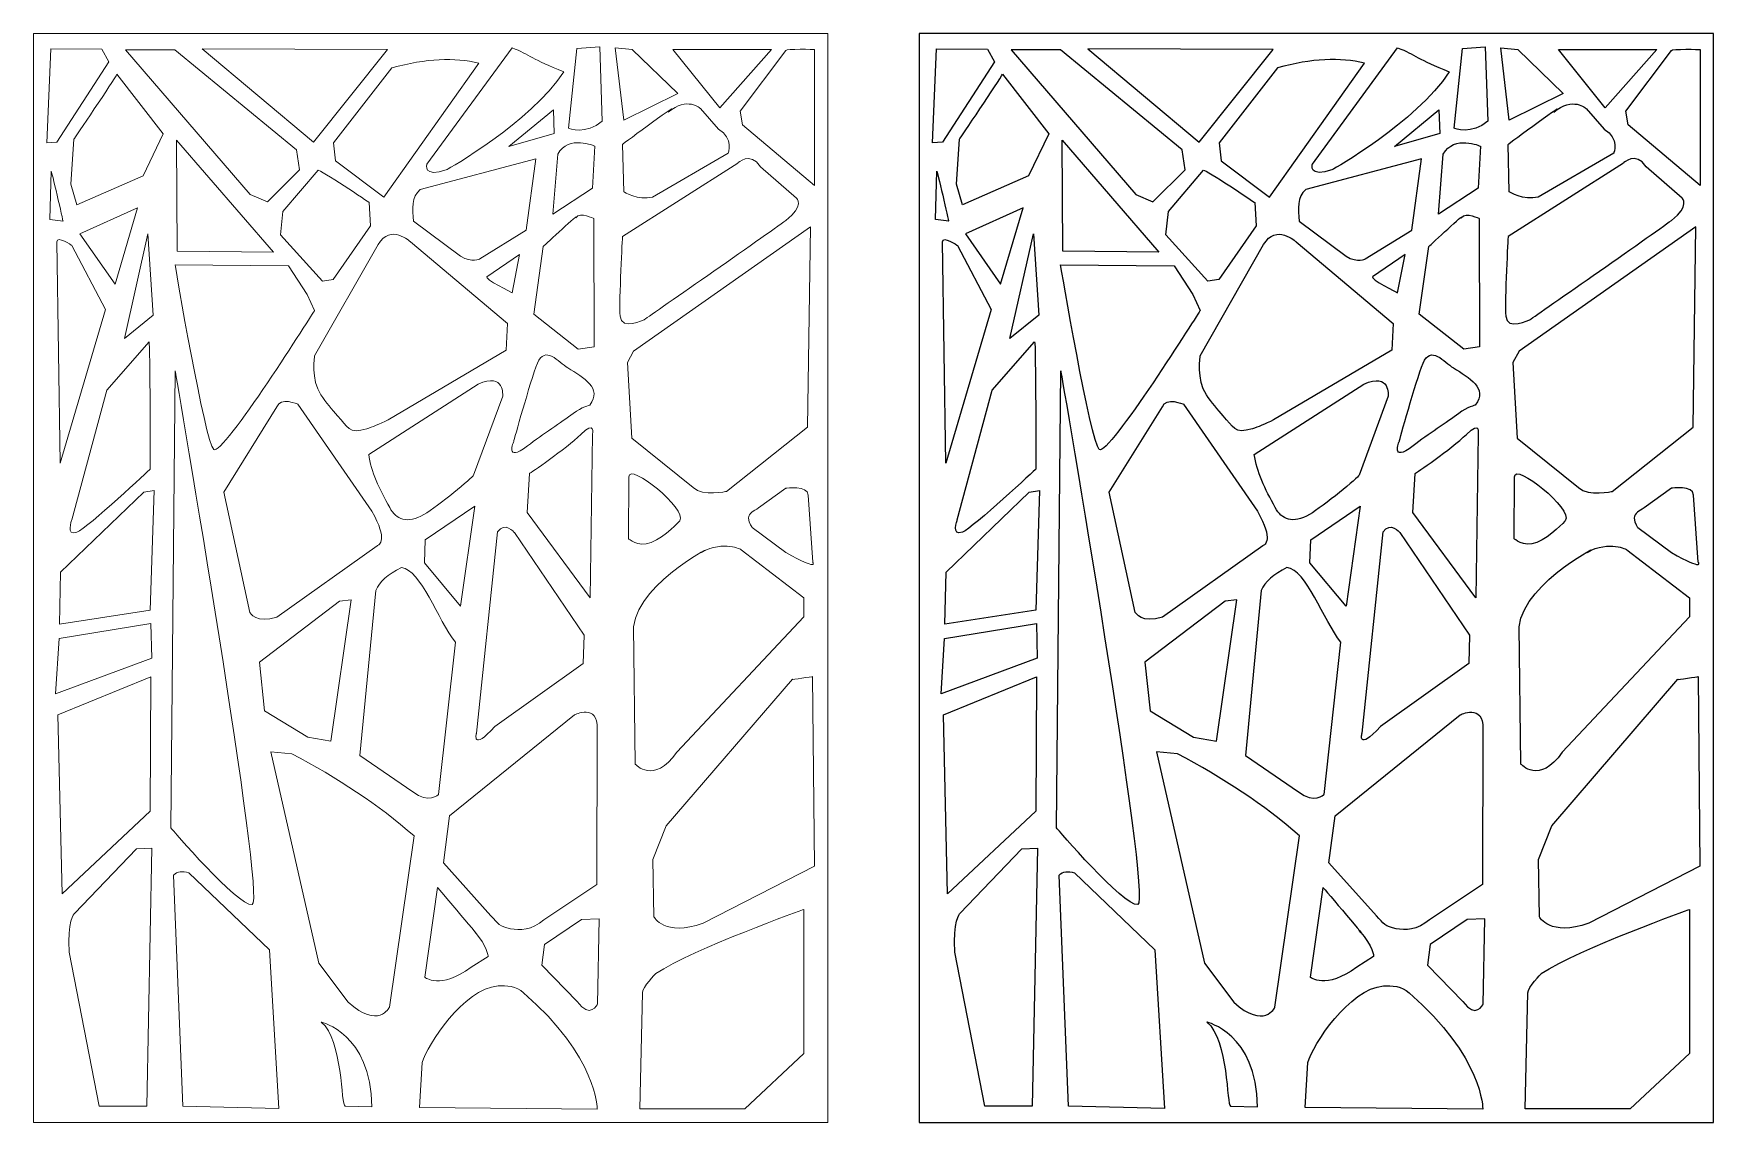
# Model space of a CAD drawing. Header units: centimetres. Extents: x -10.2 to 9.9, y -6.8 to 6.2.
import ezdxf

# ---------------------------------------------------------------- set-up
doc = ezdxf.new("R2010")
doc.units = ezdxf.units.CM
doc.header["$MEASUREMENT"] = 0
doc.layers.add('layer 1', color=7, linetype='Continuous')

msp = doc.modelspace()

# ---------------------------------------------------------------- linework, layer by layer
at = {"layer": 'layer 1', "color": 177, "lineweight": 9}
for points, knots in [([(-10.15186, 6.24401), (-10.15186, 6.24401), (-0.649, 6.24401), (-0.649, 6.24401), (-0.649, 6.24401), (-0.649, 6.24401), (-0.649, -6.78283), (-0.649, -6.78283), (-0.649, -6.78283), (-0.649, -6.78283), (-10.15186, -6.78283), (-10.15186, -6.78283), (-10.15186, -6.78283), (-10.15186, -6.78283), (-10.15186, 6.24401), (-10.15186, 6.24401)], [0, 0, 0, 0, 0.2, 0.2, 0.2, 0.2, 0.4, 0.4, 0.4, 0.4, 0.6, 0.6, 0.6, 0.6, 1, 1, 1, 1]), ([(-9.94551, 6.06181), (-9.94551, 6.06181), (-9.99348, 4.93564), (-9.99348, 4.93564), (-9.99348, 4.93564), (-9.99348, 4.93564), (-9.87355, 4.94458), (-9.87355, 4.94458), (-9.87355, 4.94458), (-9.87355, 4.94458), (-9.2499, 5.90594), (-9.2499, 5.90594), (-9.2499, 5.90594), (-9.2499, 5.90594), (-9.33577, 6.05609), (-9.33577, 6.05609), (-9.33577, 6.05609), (-9.33577, 6.05609), (-9.94551, 6.06181), (-9.94551, 6.06181)], [0, 0, 0, 0, 0.16666667, 0.16666667, 0.16666667, 0.16666667, 0.33333333, 0.33333333, 0.33333333, 0.33333333, 0.5, 0.5, 0.5, 0.5, 0.66666667, 0.66666667, 0.66666667, 0.66666667, 1, 1, 1, 1]), ([(-9.05234, 6.04816), (-9.05234, 6.04816), (-8.46087, 6.04816), (-8.46087, 6.04816), (-8.46087, 6.04816), (-8.46087, 6.04816), (-7.00531, 4.8515), (-7.00531, 4.8515), (-7.00531, 4.8515), (-7.00531, 4.8515), (-6.96997, 4.61345), (-6.96997, 4.61345), (-6.96997, 4.61345), (-6.96997, 4.61345), (-7.35498, 4.22956), (-7.35498, 4.22956), (-7.35498, 4.22956), (-7.35498, 4.22956), (-7.55886, 4.31894), (-7.55886, 4.31894), (-7.55886, 4.31894), (-7.55886, 4.31894), (-9.05234, 6.04816), (-9.05234, 6.04816)], [0, 0, 0, 0, 0.14285714, 0.14285714, 0.14285714, 0.14285714, 0.28571429, 0.28571429, 0.28571429, 0.28571429, 0.42857143, 0.42857143, 0.42857143, 0.42857143, 0.57142857, 0.57142857, 0.57142857, 0.57142857, 0.71428571, 0.71428571, 0.71428571, 0.71428571, 1, 1, 1, 1]), ([(-8.13454, 6.06181), (-8.13454, 6.06181), (-5.9158, 6.05287), (-5.9158, 6.05287), (-5.9158, 6.05287), (-5.9158, 6.05287), (-6.80329, 4.94458), (-6.80329, 4.94458), (-6.80329, 4.94458), (-6.80329, 4.94458), (-8.13454, 6.06181), (-8.13454, 6.06181)], [0, 0, 0, 0, 0.25, 0.25, 0.25, 0.25, 0.5, 0.5, 0.5, 0.5, 1, 1, 1, 1]), ([(-4.42681, 6.07493), (-4.42681, 6.07493), (-5.44657, 4.68344), (-5.44657, 4.68344), (-5.44657, 4.68344), (-5.44657, 4.68344), (-5.50402, 4.51218), (-5.2024, 4.61922), (-5.2024, 4.61922), (-5.2024, 4.61922), (-4.21137, 5.17581), (-3.80921, 5.78593), (-3.80921, 5.78593), (-4.18825, 5.93411), (-4.21314, 5.99169), (-4.42681, 6.07493)], [0, 0, 0, 0, 0.2, 0.2, 0.2, 0.2, 0.4, 0.4, 0.4, 0.4, 0.6, 0.6, 0.6, 0.6, 1, 1, 1, 1]), ([(-3.65122, 6.06422), (-3.65122, 6.06422), (-3.75176, 5.11159), (-3.75176, 5.11159), (-3.75176, 5.11159), (-3.75176, 5.11159), (-3.53631, 5.02596), (-3.3496, 5.19722), (-3.3496, 5.19722), (-3.3496, 5.19722), (-3.37832, 6.08563), (-3.37832, 6.08563), (-3.37832, 6.08563), (-3.37832, 6.08563), (-3.65122, 6.06422), (-3.65122, 6.06422)], [0, 0, 0, 0, 0.2, 0.2, 0.2, 0.2, 0.4, 0.4, 0.4, 0.4, 0.6, 0.6, 0.6, 0.6, 1, 1, 1, 1]), ([(-3.19161, 6.07493), (-3.19161, 6.07493), (-3.09107, 5.20792), (-3.09107, 5.20792), (-3.09107, 5.20792), (-3.09107, 5.20792), (-2.44474, 5.52903), (-2.44474, 5.52903), (-2.44474, 5.52903), (-2.44474, 5.52903), (-2.99053, 6.05352), (-2.99053, 6.05352), (-2.99053, 6.05352), (-2.99053, 6.05352), (-3.19161, 6.07493), (-3.19161, 6.07493)], [0, 0, 0, 0, 0.2, 0.2, 0.2, 0.2, 0.4, 0.4, 0.4, 0.4, 0.6, 0.6, 0.6, 0.6, 1, 1, 1, 1]), ([(-2.50219, 6.05352), (-2.50219, 6.05352), (-1.94204, 5.35778), (-1.94204, 5.35778), (-1.94204, 5.35778), (-1.94204, 5.35778), (-1.32444, 6.05352), (-1.32444, 6.05352), (-1.32444, 6.05352), (-1.32444, 6.05352), (-2.50219, 6.05352), (-2.50219, 6.05352)], [0, 0, 0, 0, 0.25, 0.25, 0.25, 0.25, 0.5, 0.5, 0.5, 0.5, 1, 1, 1, 1]), ([(-1.15209, 6.04281), (-1.15209, 6.04281), (-1.69788, 5.31496), (-1.69788, 5.31496), (-1.69788, 5.31496), (-1.69788, 5.31496), (-1.66915, 5.1544), (-1.66915, 5.1544), (-1.66915, 5.1544), (-1.66915, 5.1544), (-0.80738, 4.42655), (-0.80738, 4.42655), (-0.80738, 4.42655), (-0.80738, 4.42655), (-0.80738, 6.05352), (-0.80738, 6.05352), (-0.80738, 6.05352), (-0.80738, 6.05352), (-1.15209, 6.06422), (-1.15209, 6.04281)], [0, 0, 0, 0, 0.16666667, 0.16666667, 0.16666667, 0.16666667, 0.33333333, 0.33333333, 0.33333333, 0.33333333, 0.5, 0.5, 0.5, 0.5, 0.66666667, 0.66666667, 0.66666667, 0.66666667, 1, 1, 1, 1]), ([(-4.82442, 5.89199), (-4.82442, 5.89199), (-5.9619, 4.28664), (-5.9619, 4.28664), (-5.9619, 4.28664), (-5.9619, 4.28664), (-6.53944, 4.72114), (-6.53944, 4.72114), (-6.53944, 4.72114), (-6.53944, 4.72114), (-6.56343, 4.93564), (-6.56343, 4.93564), (-6.56343, 4.93564), (-6.56343, 4.93564), (-5.86589, 5.83288), (-5.86589, 5.83288), (-5.86589, 5.83288), (-5.4534, 5.94994), (-5.11392, 5.95819), (-4.82442, 5.89199)], [0, 0, 0, 0, 0.16666667, 0.16666667, 0.16666667, 0.16666667, 0.33333333, 0.33333333, 0.33333333, 0.33333333, 0.5, 0.5, 0.5, 0.5, 0.66666667, 0.66666667, 0.66666667, 0.66666667, 1, 1, 1, 1]), ([(-9.15396, 5.75792), (-9.18994, 5.68642), (-9.66966, 4.98033), (-9.66966, 4.98033), (-9.66966, 4.98033), (-9.66966, 4.98033), (-9.70564, 4.44406), (-9.70564, 4.44406), (-9.70564, 4.44406), (-9.70564, 4.44406), (-9.63368, 4.19381), (-9.63368, 4.19381), (-9.63368, 4.19381), (-9.63368, 4.19381), (-8.84213, 4.54238), (-8.84213, 4.54238), (-8.84213, 4.54238), (-8.84213, 4.54238), (-8.60227, 5.0429), (-8.60227, 5.0429), (-8.60227, 5.0429), (-8.60227, 5.0429), (-9.15396, 5.75792), (-9.15396, 5.75792)], [0, 0, 0, 0, 0.14285714, 0.14285714, 0.14285714, 0.14285714, 0.28571429, 0.28571429, 0.28571429, 0.28571429, 0.42857143, 0.42857143, 0.42857143, 0.42857143, 0.57142857, 0.57142857, 0.57142857, 0.57142857, 0.71428571, 0.71428571, 0.71428571, 0.71428571, 1, 1, 1, 1]), ([(-3.10543, 4.91892), (-3.10543, 4.91892), (-3.09107, 4.35162), (-3.09107, 4.35162), (-3.09107, 4.35162), (-3.09107, 4.35162), (-2.91871, 4.24459), (-2.74636, 4.2874), (-2.74636, 4.2874), (-2.74636, 4.2874), (-1.8415, 4.81188), (-1.8415, 4.81188), (-1.8415, 4.81188), (-1.8415, 4.81188), (-1.76969, 4.99385), (-1.95641, 5.10089), (-1.95641, 5.10089), (-1.95641, 5.10089), (-2.17185, 5.34707), (-2.17185, 5.34707), (-2.17185, 5.34707), (-2.17185, 5.34707), (-2.32984, 5.49692), (-2.55964, 5.30426), (-2.55964, 5.30426), (-2.32984, 5.49692), (-3.10543, 4.91892), (-3.10543, 4.91892)], [0, 0, 0, 0, 0.125, 0.125, 0.125, 0.125, 0.25, 0.25, 0.25, 0.25, 0.375, 0.375, 0.375, 0.375, 0.5, 0.5, 0.5, 0.5, 0.625, 0.625, 0.625, 0.625, 0.75, 0.75, 0.75, 0.75, 1, 1, 1, 1]), ([(-3.9328, 5.33016), (-3.9328, 5.33016), (-4.46654, 4.8935), (-4.46654, 4.8935), (-4.46654, 4.8935), (-4.46654, 4.8935), (-3.92253, 5.05061), (-3.92253, 5.05061), (-3.92253, 5.05061), (-3.92253, 5.05061), (-3.9328, 5.33016), (-3.9328, 5.33016)], [0, 0, 0, 0, 0.25, 0.25, 0.25, 0.25, 0.5, 0.5, 0.5, 0.5, 1, 1, 1, 1]), ([(-3.88102, 4.80118), (-3.88102, 4.80118), (-3.93847, 4.08403), (-3.93847, 4.08403), (-3.93847, 4.08403), (-3.93847, 4.08403), (-3.4645, 4.39444), (-3.4645, 4.39444), (-3.4645, 4.39444), (-3.4645, 4.39444), (-3.43577, 4.89751), (-3.43577, 4.89751), (-3.43577, 4.89751), (-3.43577, 4.89751), (-3.75176, 5.03666), (-3.88102, 4.80118)], [0, 0, 0, 0, 0.2, 0.2, 0.2, 0.2, 0.4, 0.4, 0.4, 0.4, 0.6, 0.6, 0.6, 0.6, 1, 1, 1, 1]), ([(-8.44225, 4.96748), (-8.44225, 4.96748), (-8.43437, 3.63966), (-8.43437, 3.63966), (-8.43437, 3.63966), (-8.43437, 3.63966), (-7.28302, 3.63072), (-7.28302, 3.63072), (-7.28302, 3.63072), (-7.28302, 3.63072), (-8.44225, 4.96748), (-8.44225, 4.96748)], [0, 0, 0, 0, 0.25, 0.25, 0.25, 0.25, 0.5, 0.5, 0.5, 0.5, 1, 1, 1, 1]), ([(-3.10543, 3.81644), (-3.10543, 3.81644), (-1.7266, 4.69414), (-1.7266, 4.69414), (-1.7266, 4.69414), (-1.7266, 4.69414), (-1.58297, 4.844), (-1.45371, 4.65133), (-1.45371, 4.65133), (-1.45371, 4.65133), (-1.02282, 4.2767), (-1.02282, 4.2767), (-1.02282, 4.2767), (-1.02282, 4.2767), (-0.92228, 4.18036), (-1.15209, 4.0091), (-1.15209, 4.0091), (-1.38189, 3.83784), (-2.8469, 2.82099), (-2.8469, 2.82099), (-2.8469, 2.82099), (-2.8469, 2.82099), (-3.11979, 2.68184), (-3.13416, 2.8638), (-3.13416, 2.8638), (-3.14852, 3.04577), (-3.10543, 3.81644), (-3.10543, 3.81644)], [0, 0, 0, 0, 0.125, 0.125, 0.125, 0.125, 0.25, 0.25, 0.25, 0.25, 0.375, 0.375, 0.375, 0.375, 0.5, 0.5, 0.5, 0.5, 0.625, 0.625, 0.625, 0.625, 0.75, 0.75, 0.75, 0.75, 1, 1, 1, 1]), ([(-9.94212, 4.59991), (-9.94212, 4.59991), (-9.95649, 4.01981), (-9.95649, 4.01981), (-9.95649, 4.01981), (-9.95649, 4.01981), (-9.79849, 3.9984), (-9.79849, 3.9984), (-9.79849, 3.9984), (-9.79849, 3.9984), (-9.94136, 4.63055), (-9.94212, 4.59991)], [0, 0, 0, 0, 0.25, 0.25, 0.25, 0.25, 0.5, 0.5, 0.5, 0.5, 1, 1, 1, 1]), ([(-6.74823, 4.60851), (-6.74823, 4.60851), (-7.1701, 4.11614), (-7.1701, 4.11614), (-7.1701, 4.11614), (-7.1701, 4.11614), (-7.19883, 3.83784), (-7.19883, 3.83784), (-7.19883, 3.83784), (-7.19883, 3.83784), (-6.69613, 3.28125), (-6.69613, 3.28125), (-6.69613, 3.28125), (-6.69613, 3.28125), (-6.56686, 3.30266), (-6.56686, 3.30266), (-6.56686, 3.30266), (-6.56686, 3.30266), (-6.12162, 3.94488), (-6.12162, 3.94488), (-6.12162, 3.94488), (-6.12162, 3.94488), (-6.13598, 4.22318), (-6.13598, 4.22318), (-6.13598, 4.22318), (-6.13598, 4.22318), (-6.73279, 4.62655), (-6.74823, 4.60851)], [0, 0, 0, 0, 0.125, 0.125, 0.125, 0.125, 0.25, 0.25, 0.25, 0.25, 0.375, 0.375, 0.375, 0.375, 0.5, 0.5, 0.5, 0.5, 0.625, 0.625, 0.625, 0.625, 0.75, 0.75, 0.75, 0.75, 1, 1, 1, 1]), ([(-5.52728, 4.3771), (-5.52728, 4.3771), (-4.14105, 4.74723), (-4.14105, 4.74723), (-4.14105, 4.74723), (-4.14105, 4.74723), (-4.25884, 3.89141), (-4.25884, 3.89141), (-4.25884, 3.89141), (-4.25884, 3.89141), (-4.8146, 3.54884), (-4.8146, 3.54884), (-4.8146, 3.54884), (-4.8146, 3.54884), (-4.90078, 3.49532), (-5.04441, 3.58095), (-5.04441, 3.58095), (-5.04441, 3.58095), (-5.60456, 3.9984), (-5.60456, 3.9984), (-5.60456, 3.9984), (-5.6238, 4.14702), (-5.62809, 4.28817), (-5.52728, 4.3771)], [0, 0, 0, 0, 0.14285714, 0.14285714, 0.14285714, 0.14285714, 0.28571429, 0.28571429, 0.28571429, 0.28571429, 0.42857143, 0.42857143, 0.42857143, 0.42857143, 0.57142857, 0.57142857, 0.57142857, 0.57142857, 0.71428571, 0.71428571, 0.71428571, 0.71428571, 1, 1, 1, 1]), ([(-9.59741, 3.84855), (-9.59741, 3.84855), (-8.908, 4.15896), (-8.908, 4.15896), (-8.908, 4.15896), (-8.908, 4.15896), (-9.17765, 3.24543), (-9.17765, 3.24543), (-9.17765, 3.24543), (-9.17765, 3.24543), (-9.59741, 3.84855), (-9.59741, 3.84855)], [0, 0, 0, 0, 0.25, 0.25, 0.25, 0.25, 0.5, 0.5, 0.5, 0.5, 1, 1, 1, 1]), ([(-4.05337, 3.6987), (-4.05337, 3.6987), (-4.16828, 2.88521), (-4.16828, 2.88521), (-4.16828, 2.88521), (-4.16828, 2.88521), (-3.63685, 2.46776), (-3.63685, 2.46776), (-3.63685, 2.46776), (-3.63685, 2.46776), (-3.44648, 2.49788), (-3.44648, 2.49788), (-3.44648, 2.49788), (-3.44648, 2.49788), (-3.45014, 4.03051), (-3.45014, 4.03051), (-3.45014, 4.03051), (-3.45014, 4.03051), (-3.60813, 4.11614), (-3.66558, 4.04121), (-3.66558, 4.04121), (-3.60813, 4.11614), (-4.02465, 3.7201), (-4.05337, 3.6987)], [0, 0, 0, 0, 0.14285714, 0.14285714, 0.14285714, 0.14285714, 0.28571429, 0.28571429, 0.28571429, 0.28571429, 0.42857143, 0.42857143, 0.42857143, 0.42857143, 0.57142857, 0.57142857, 0.57142857, 0.57142857, 0.71428571, 0.71428571, 0.71428571, 0.71428571, 1, 1, 1, 1]), ([(-9.87297, 3.7534), (-9.87297, 3.7534), (-9.83443, 1.10504), (-9.83443, 1.10504), (-9.83443, 1.10504), (-9.83443, 1.10504), (-9.29207, 2.94309), (-9.29207, 2.94309), (-9.29207, 2.94309), (-9.29207, 2.94309), (-9.69423, 3.709), (-9.69423, 3.709), (-9.69423, 3.709), (-9.69423, 3.709), (-9.87411, 3.83187), (-9.87297, 3.7534)], [0, 0, 0, 0, 0.2, 0.2, 0.2, 0.2, 0.4, 0.4, 0.4, 0.4, 0.6, 0.6, 0.6, 0.6, 1, 1, 1, 1]), ([(-8.78525, 3.84786), (-8.78525, 3.84786), (-9.06599, 2.59621), (-9.06599, 2.59621), (-9.06599, 2.59621), (-9.06599, 2.59621), (-8.72128, 2.87451), (-8.72128, 2.87451), (-8.72128, 2.87451), (-8.72128, 2.87451), (-8.78525, 3.84786), (-8.78525, 3.84786)], [0, 0, 0, 0, 0.25, 0.25, 0.25, 0.25, 0.5, 0.5, 0.5, 0.5, 1, 1, 1, 1]), ([(-6.03012, 3.7201), (-6.03012, 3.7201), (-6.78975, 2.38808), (-6.78975, 2.38808), (-6.78975, 2.38808), (-6.78975, 2.38808), (-6.83444, 2.09948), (-6.71528, 1.92187), (-6.71528, 1.92187), (-6.6557, 1.83307), (-6.5775, 1.7415), (-6.5142, 1.67212), (-6.5142, 1.67212), (-6.39242, 1.53865), (-6.38244, 1.44799), (-6.16529, 1.51625), (-6.16529, 1.51625), (-6.10001, 1.53677), (-6.01686, 1.57031), (-5.91096, 1.62217), (-5.91096, 1.62217), (-5.91096, 1.62217), (-4.49596, 2.45468), (-4.49596, 2.45468), (-4.49596, 2.45468), (-4.49596, 2.45468), (-4.48107, 2.77659), (-4.48107, 2.77659), (-4.48107, 2.77659), (-4.48107, 2.77659), (-5.64286, 3.7534), (-5.64286, 3.7534), (-5.64286, 3.7534), (-5.64286, 3.7534), (-5.88117, 3.97541), (-6.03012, 3.7201)], [0, 0, 0, 0, 0.1, 0.1, 0.1, 0.1, 0.2, 0.2, 0.2, 0.2, 0.3, 0.3, 0.3, 0.3, 0.4, 0.4, 0.4, 0.4, 0.5, 0.5, 0.5, 0.5, 0.6, 0.6, 0.6, 0.6, 0.7, 0.7, 0.7, 0.7, 0.8, 0.8, 0.8, 0.8, 1, 1, 1, 1]), ([(-2.97463, 2.4458), (-2.97463, 2.4458), (-0.85729, 3.93101), (-0.85729, 3.93101), (-0.85729, 3.93101), (-0.85729, 3.93101), (-0.89143, 1.53337), (-0.89143, 1.53337), (-0.89143, 1.53337), (-0.89143, 1.53337), (-1.85959, 0.76746), (-1.85959, 0.76746), (-1.85959, 0.76746), (-1.85959, 0.76746), (-2.14259, 0.70085), (-2.26175, 0.81186), (-2.26175, 0.81186), (-2.26175, 0.81186), (-2.99578, 1.40493), (-2.99578, 1.40493), (-2.99578, 1.40493), (-2.99578, 1.40493), (-3.04754, 2.30864), (-3.04754, 2.30864), (-3.04754, 2.30864), (-3.04754, 2.30864), (-2.97463, 2.4458), (-2.97463, 2.4458)], [0, 0, 0, 0, 0.125, 0.125, 0.125, 0.125, 0.25, 0.25, 0.25, 0.25, 0.375, 0.375, 0.375, 0.375, 0.5, 0.5, 0.5, 0.5, 0.625, 0.625, 0.625, 0.625, 0.75, 0.75, 0.75, 0.75, 1, 1, 1, 1]), ([(-8.45967, 3.47717), (-8.45967, 3.47717), (-8.10049, 1.35576), (-7.99623, 1.26696), (-7.99623, 1.26696), (-7.89197, 1.17816), (-6.78975, 2.93199), (-6.78975, 2.93199), (-6.78975, 2.93199), (-6.78975, 2.93199), (-6.87912, 3.12069), (-6.87912, 3.12069), (-6.87912, 3.12069), (-6.87912, 3.12069), (-7.10254, 3.4648), (-7.10254, 3.4648), (-7.10254, 3.4648), (-7.10254, 3.4648), (-8.45967, 3.47717), (-8.45967, 3.47717)], [0, 0, 0, 0, 0.16666667, 0.16666667, 0.16666667, 0.16666667, 0.33333333, 0.33333333, 0.33333333, 0.33333333, 0.5, 0.5, 0.5, 0.5, 0.66666667, 0.66666667, 0.66666667, 0.66666667, 1, 1, 1, 1]), ([(-4.72843, 3.33477), (-4.72843, 3.33477), (-4.33763, 3.59917), (-4.33763, 3.59917), (-4.33763, 3.59917), (-4.33763, 3.59917), (-4.42681, 3.1421), (-4.42681, 3.1421), (-4.42681, 3.1421), (-4.42681, 3.1421), (-4.76205, 3.31201), (-4.72843, 3.33477)], [0, 0, 0, 0, 0.25, 0.25, 0.25, 0.25, 0.5, 0.5, 0.5, 0.5, 1, 1, 1, 1]), ([(-8.77076, 2.55458), (-8.77076, 2.55458), (-9.27718, 1.97738), (-9.27718, 1.97738), (-9.27718, 1.97738), (-9.27718, 1.97738), (-9.69526, 0.42542), (-9.69526, 0.42542), (-9.69526, 0.42542), (-9.69526, 0.42542), (-9.7687, 0.22355), (-9.63465, 0.27905), (-9.63465, 0.27905), (-9.5006, 0.33455), (-8.75586, 1.03386), (-8.75586, 1.03386), (-8.75586, 1.03386), (-8.75586, 1.03386), (-8.75586, 2.54348), (-8.77076, 2.55458)], [0, 0, 0, 0, 0.16666667, 0.16666667, 0.16666667, 0.16666667, 0.33333333, 0.33333333, 0.33333333, 0.33333333, 0.5, 0.5, 0.5, 0.5, 0.66666667, 0.66666667, 0.66666667, 0.66666667, 1, 1, 1, 1]), ([(-4.12359, 2.29928), (-4.21296, 2.07728), (-4.40659, 1.36687), (-4.40659, 1.36687), (-4.40659, 1.36687), (-4.40659, 1.36687), (-4.52066, 1.09984), (-4.24275, 1.31136), (-4.24275, 1.31136), (-4.06115, 1.44958), (-3.83404, 1.59632), (-3.69682, 1.6985), (-3.69682, 1.6985), (-3.59157, 1.77688), (-3.49801, 1.79977), (-3.49801, 1.79977), (-3.49801, 1.79977), (-3.3392, 2.00266), (-3.57395, 2.12526), (-3.75997, 2.2442), (-3.75997, 2.2442), (-3.86826, 2.31343), (-4.03424, 2.52123), (-4.12359, 2.29928)], [0, 0, 0, 0, 0.14285714, 0.14285714, 0.14285714, 0.14285714, 0.28571429, 0.28571429, 0.28571429, 0.28571429, 0.42857143, 0.42857143, 0.42857143, 0.42857143, 0.57142857, 0.57142857, 0.57142857, 0.57142857, 0.71428571, 0.71428571, 0.71428571, 0.71428571, 1, 1, 1, 1]), ([(-8.45797, 2.21048), (-8.45797, 2.21048), (-8.50942, -3.25946), (-8.50942, -3.25946), (-8.50942, -3.25946), (-8.50942, -3.25946), (-7.70781, -4.19822), (-7.53604, -4.17688), (-7.53604, -4.17688), (-7.36427, -4.15554), (-8.45797, 2.21048), (-8.45797, 2.21048)], [0, 0, 0, 0, 0.25, 0.25, 0.25, 0.25, 0.5, 0.5, 0.5, 0.5, 1, 1, 1, 1]), ([(-4.83196, 2.05084), (-4.83196, 2.05084), (-6.14267, 1.20913), (-6.14267, 1.20913), (-6.14267, 1.20913), (-6.11594, 1.00372), (-6.01433, 0.79629), (-5.89149, 0.57323), (-5.89149, 0.57323), (-5.81318, 0.43103), (-5.68337, 0.37326), (-5.48226, 0.49025), (-5.48226, 0.49025), (-5.31177, 0.58943), (-4.8962, 0.93678), (-4.88774, 0.95974), (-4.88774, 0.95974), (-4.88774, 0.95974), (-4.53915, 1.90536), (-4.53915, 1.90536), (-4.53915, 1.90536), (-4.53915, 1.90536), (-4.51126, 2.19631), (-4.83196, 2.05084)], [0, 0, 0, 0, 0.14285714, 0.14285714, 0.14285714, 0.14285714, 0.28571429, 0.28571429, 0.28571429, 0.28571429, 0.42857143, 0.42857143, 0.42857143, 0.42857143, 0.57142857, 0.57142857, 0.57142857, 0.57142857, 0.71428571, 0.71428571, 0.71428571, 0.71428571, 1, 1, 1, 1]), ([(-7.24021, 1.77775), (-7.24021, 1.77775), (-7.87762, 0.75785), (-7.87762, 0.75785), (-7.87762, 0.75785), (-7.87762, 0.75785), (-7.56594, -0.6812), (-7.56594, -0.6812), (-7.56594, -0.6812), (-7.56594, -0.6812), (-7.48392, -0.82091), (-7.24021, -0.73709), (-7.24021, -0.73709), (-7.24021, -0.73709), (-6.04037, 0.11516), (-6.04037, 0.11516), (-6.04037, 0.11516), (-6.01895, 0.13039), (-5.9055, 0.18083), (-6.10389, 0.52889), (-6.10389, 0.52889), (-6.10389, 0.52889), (-6.98943, 1.80873), (-6.98943, 1.80873), (-6.98943, 1.80873), (-6.98943, 1.80873), (-7.20271, 1.90349), (-7.24021, 1.77775)], [0, 0, 0, 0, 0.125, 0.125, 0.125, 0.125, 0.25, 0.25, 0.25, 0.25, 0.375, 0.375, 0.375, 0.375, 0.5, 0.5, 0.5, 0.5, 0.625, 0.625, 0.625, 0.625, 0.75, 0.75, 0.75, 0.75, 1, 1, 1, 1]), ([(-4.21844, 0.98052), (-4.21844, 0.98052), (-4.24633, 0.51291), (-4.24633, 0.51291), (-4.24633, 0.51291), (-4.24633, 0.51291), (-3.49337, -0.50545), (-3.49337, -0.50545), (-3.49337, -0.50545), (-3.49337, -0.50545), (-3.46548, 1.44813), (-3.46548, 1.44813), (-3.46548, 1.44813), (-3.46548, 1.44813), (-3.42365, 1.62479), (-3.60492, 1.44813), (-3.60492, 1.44813), (-3.78619, 1.27148), (-4.21844, 0.98052), (-4.21844, 0.98052)], [0, 0, 0, 0, 0.16666667, 0.16666667, 0.16666667, 0.16666667, 0.33333333, 0.33333333, 0.33333333, 0.33333333, 0.5, 0.5, 0.5, 0.5, 0.66666667, 0.66666667, 0.66666667, 0.66666667, 1, 1, 1, 1]), ([(-3.03018, 0.94123), (-3.03018, 0.94123), (-3.03323, 0.20117), (-3.03323, 0.20117), (-3.03323, 0.20117), (-3.03323, 0.20117), (-2.92903, 0.09403), (-2.76171, 0.15638), (-2.76171, 0.15638), (-2.59438, 0.21873), (-2.42122, 0.4156), (-2.42122, 0.4156), (-2.42122, 0.4156), (-2.32105, 0.55261), (-3.02946, 1.12138), (-3.03018, 0.94123)], [0, 0, 0, 0, 0.2, 0.2, 0.2, 0.2, 0.4, 0.4, 0.4, 0.4, 0.6, 0.6, 0.6, 0.6, 1, 1, 1, 1]), ([(-1.47848, 0.56811), (-1.47848, 0.56811), (-1.15083, 0.80387), (-1.15083, 0.80387), (-1.15083, 0.80387), (-1.15083, 0.80387), (-0.8859, 0.84543), (-0.8859, 0.72074), (-0.8859, 0.72074), (-0.8859, 0.72074), (-0.83013, -0.0794), (-0.83013, -0.0794), (-0.83013, -0.0794), (-0.83013, -0.0794), (-0.74646, -0.19371), (-1.15083, 0.0349), (-1.15083, 0.0349), (-1.15083, 0.0349), (-1.55338, 0.33581), (-1.55338, 0.33581), (-1.55338, 0.33581), (-1.55338, 0.33581), (-1.59637, 0.38398), (-1.59637, 0.44843), (-1.59637, 0.44843), (-1.59637, 0.51177), (-1.53589, 0.52681), (-1.47848, 0.56811)], [0, 0, 0, 0, 0.125, 0.125, 0.125, 0.125, 0.25, 0.25, 0.25, 0.25, 0.375, 0.375, 0.375, 0.375, 0.5, 0.5, 0.5, 0.5, 0.625, 0.625, 0.625, 0.625, 0.75, 0.75, 0.75, 0.75, 1, 1, 1, 1]), ([(-8.83414, 0.75745), (-8.83414, 0.75745), (-9.82828, -0.19826), (-9.82828, -0.19826), (-9.82828, -0.19826), (-9.82828, -0.19826), (-9.84318, -0.81987), (-9.84318, -0.81987), (-9.84318, -0.81987), (-9.84318, -0.81987), (-8.75586, -0.65337), (-8.75586, -0.65337), (-8.75586, -0.65337), (-8.75586, -0.65337), (-8.71118, 0.77856), (-8.71118, 0.77856), (-8.71118, 0.77856), (-8.71118, 0.77856), (-8.83414, 0.75745), (-8.83414, 0.75745)], [0, 0, 0, 0, 0.16666667, 0.16666667, 0.16666667, 0.16666667, 0.33333333, 0.33333333, 0.33333333, 0.33333333, 0.5, 0.5, 0.5, 0.5, 0.66666667, 0.66666667, 0.66666667, 0.66666667, 1, 1, 1, 1]), ([(-5.4658, 0.18693), (-5.4658, 0.18693), (-5.47636, -0.08847), (-5.47636, -0.08847), (-5.47636, -0.08847), (-5.47636, -0.08847), (-5.04346, -0.6078), (-5.04346, -0.6078), (-5.04346, -0.6078), (-5.04346, -0.6078), (-4.87452, 0.58823), (-4.87452, 0.58823), (-4.87452, 0.58823), (-4.87452, 0.58823), (-5.4658, 0.18693), (-5.4658, 0.18693)], [0, 0, 0, 0, 0.2, 0.2, 0.2, 0.2, 0.4, 0.4, 0.4, 0.4, 0.6, 0.6, 0.6, 0.6, 1, 1, 1, 1]), ([(-4.6, 0.28135), (-4.6, 0.28135), (-4.8534, -2.12645), (-4.8534, -2.12645), (-4.8534, -2.12645), (-4.8534, -2.12645), (-4.91675, -2.35464), (-4.63167, -2.04776), (-4.63167, -2.04776), (-4.63167, -2.04776), (-3.57582, -1.29237), (-3.57582, -1.29237), (-3.57582, -1.29237), (-3.57582, -1.29237), (-3.56526, -0.95402), (-3.56526, -0.95402), (-3.56526, -0.95402), (-3.56526, -0.95402), (-4.39939, 0.27349), (-4.39939, 0.27349), (-4.39939, 0.27349), (-4.39939, 0.27349), (-4.51553, 0.41512), (-4.6, 0.28135)], [0, 0, 0, 0, 0.14285714, 0.14285714, 0.14285714, 0.14285714, 0.28571429, 0.28571429, 0.28571429, 0.28571429, 0.42857143, 0.42857143, 0.42857143, 0.42857143, 0.57142857, 0.57142857, 0.57142857, 0.57142857, 0.71428571, 0.71428571, 0.71428571, 0.71428571, 1, 1, 1, 1]), ([(-2.97399, -0.85173), (-2.97399, -0.85173), (-2.95287, -2.49627), (-2.95287, -2.49627), (-2.95287, -2.49627), (-2.95287, -2.49627), (-2.73114, -2.74807), (-2.45662, -2.35464), (-2.45662, -2.35464), (-2.45662, -2.35464), (-0.9362, -0.7337), (-0.9362, -0.7337), (-0.9362, -0.7337), (-0.9362, -0.7337), (-0.9362, -0.50551), (-0.9362, -0.50551), (-0.9362, -0.50551), (-0.9362, -0.50551), (-1.68585, 0.0689), (-1.68585, 0.0689), (-1.68585, 0.0689), (-1.68585, 0.0689), (-1.88646, 0.18693), (-2.16098, 0.03743), (-2.16098, 0.03743), (-1.88646, 0.18693), (-2.91064, -0.30092), (-2.97399, -0.85173)], [0, 0, 0, 0, 0.125, 0.125, 0.125, 0.125, 0.25, 0.25, 0.25, 0.25, 0.375, 0.375, 0.375, 0.375, 0.5, 0.5, 0.5, 0.5, 0.625, 0.625, 0.625, 0.625, 0.75, 0.75, 0.75, 0.75, 1, 1, 1, 1]), ([(-6.05814, -0.41895), (-6.01487, -0.31614), (-5.91246, -0.22434), (-5.75088, -0.14355), (-5.75088, -0.14355), (-5.52106, -0.16878), (-5.3134, -0.77255), (-5.10574, -1.03746), (-5.10574, -1.03746), (-5.10574, -1.03746), (-5.30742, -2.85823), (-5.30742, -2.85823), (-5.30742, -2.85823), (-5.30742, -2.85823), (-5.42356, -2.97626), (-5.61362, -2.82676), (-5.61362, -2.82676), (-5.61362, -2.82676), (-6.24713, -2.39398), (-6.24713, -2.39398), (-6.24713, -2.39398), (-6.24713, -2.39398), (-6.05814, -0.41895), (-6.05814, -0.41895)], [0, 0, 0, 0, 0.14285714, 0.14285714, 0.14285714, 0.14285714, 0.28571429, 0.28571429, 0.28571429, 0.28571429, 0.42857143, 0.42857143, 0.42857143, 0.42857143, 0.57142857, 0.57142857, 0.57142857, 0.57142857, 0.71428571, 0.71428571, 0.71428571, 0.71428571, 1, 1, 1, 1]), ([(-7.4508, -1.27663), (-7.4508, -1.27663), (-6.48997, -0.54485), (-6.48997, -0.54485), (-6.48997, -0.54485), (-6.48997, -0.54485), (-6.35271, -0.52911), (-6.35271, -0.52911), (-6.35271, -0.52911), (-6.35271, -0.52911), (-6.59556, -2.22087), (-6.59556, -2.22087), (-6.59556, -2.22087), (-6.59556, -2.22087), (-6.87008, -2.17366), (-6.87008, -2.17366), (-6.87008, -2.17366), (-6.87008, -2.17366), (-7.38745, -1.85891), (-7.38745, -1.85891), (-7.38745, -1.85891), (-7.38745, -1.85891), (-7.4508, -1.27663), (-7.4508, -1.27663)], [0, 0, 0, 0, 0.14285714, 0.14285714, 0.14285714, 0.14285714, 0.28571429, 0.28571429, 0.28571429, 0.28571429, 0.42857143, 0.42857143, 0.42857143, 0.42857143, 0.57142857, 0.57142857, 0.57142857, 0.57142857, 0.71428571, 0.71428571, 0.71428571, 0.71428571, 1, 1, 1, 1]), ([(-9.84758, -0.99336), (-9.84758, -0.99336), (-9.88981, -1.65433), (-9.88981, -1.65433), (-9.88981, -1.65433), (-9.88981, -1.65433), (-8.73894, -1.22942), (-8.73894, -1.22942), (-8.73894, -1.22942), (-8.73894, -1.22942), (-8.74949, -0.81239), (-8.74949, -0.81239), (-8.74949, -0.81239), (-8.74949, -0.81239), (-9.84758, -0.99336), (-9.84758, -0.99336)], [0, 0, 0, 0, 0.2, 0.2, 0.2, 0.2, 0.4, 0.4, 0.4, 0.4, 0.6, 0.6, 0.6, 0.6, 1, 1, 1, 1]), ([(-9.86225, -1.90682), (-9.86225, -1.90682), (-9.81102, -4.04976), (-9.81102, -4.04976), (-9.81102, -4.04976), (-9.81102, -4.04976), (-8.75655, -3.05991), (-8.75655, -3.05991), (-8.75655, -3.05991), (-8.75655, -3.05991), (-8.74772, -1.45006), (-8.74772, -1.45006), (-8.74772, -1.45006), (-8.74772, -1.45006), (-9.86225, -1.90682), (-9.86225, -1.90682)], [0, 0, 0, 0, 0.2, 0.2, 0.2, 0.2, 0.4, 0.4, 0.4, 0.4, 0.6, 0.6, 0.6, 0.6, 1, 1, 1, 1]), ([(-1.07346, -1.48122), (-1.07346, -1.48122), (-2.58332, -3.23592), (-2.58332, -3.23592), (-2.58332, -3.23592), (-2.58332, -3.23592), (-2.7417, -3.63722), (-2.7417, -3.63722), (-2.7417, -3.63722), (-2.7417, -3.63722), (-2.73114, -4.3218), (-2.73114, -4.3218), (-2.73114, -4.3218), (-2.73114, -4.3218), (-2.60444, -4.56572), (-2.13987, -4.40048), (-2.13987, -4.40048), (-2.13987, -4.40048), (-0.80949, -3.71591), (-0.80949, -3.71591), (-0.80949, -3.71591), (-0.80949, -3.71591), (-0.83061, -1.44974), (-0.83061, -1.44974), (-0.83061, -1.44974), (-0.83061, -1.44974), (-1.09457, -1.48909), (-1.07346, -1.48122)], [0, 0, 0, 0, 0.125, 0.125, 0.125, 0.125, 0.25, 0.25, 0.25, 0.25, 0.375, 0.375, 0.375, 0.375, 0.5, 0.5, 0.5, 0.5, 0.625, 0.625, 0.625, 0.625, 0.75, 0.75, 0.75, 0.75, 1, 1, 1, 1]), ([(-3.40827, -2.07268), (-3.39591, -1.76861), (-3.68028, -1.90682), (-3.68028, -1.90682), (-3.68028, -1.90682), (-3.68028, -1.90682), (-5.17632, -3.11387), (-5.17632, -3.11387), (-5.17632, -3.11387), (-5.17632, -3.11387), (-5.24878, -3.67917), (-5.24878, -3.67917), (-5.24878, -3.67917), (-5.24878, -3.67917), (-4.67996, -4.30959), (-4.67996, -4.30959), (-4.67996, -4.30959), (-4.59445, -4.40436), (-4.57801, -4.4402), (-4.44535, -4.46612), (-4.44535, -4.46612), (-4.34044, -4.48662), (-4.18935, -4.48313), (-4.0467, -4.36003), (-4.0467, -4.36003), (-4.0467, -4.36003), (-3.41271, -3.93729), (-3.41271, -3.93729), (-3.41271, -3.93729), (-3.41271, -3.93729), (-3.40827, -2.07268), (-3.40827, -2.07268)], [0, 0, 0, 0, 0.11111111, 0.11111111, 0.11111111, 0.11111111, 0.22222222, 0.22222222, 0.22222222, 0.22222222, 0.33333333, 0.33333333, 0.33333333, 0.33333333, 0.44444444, 0.44444444, 0.44444444, 0.44444444, 0.55555556, 0.55555556, 0.55555556, 0.55555556, 0.66666667, 0.66666667, 0.66666667, 0.66666667, 0.77777778, 0.77777778, 0.77777778, 0.77777778, 1, 1, 1, 1]), ([(-7.06199, -2.37146), (-6.52118, -2.65966), (-6.02287, -2.97956), (-5.60032, -3.35597), (-5.60032, -3.35597), (-5.60032, -3.35597), (-5.8951, -5.40512), (-5.8951, -5.40512), (-5.8951, -5.40512), (-5.8951, -5.40512), (-6.02427, -5.67508), (-6.38697, -5.34472), (-6.38697, -5.34472), (-6.38697, -5.34472), (-6.73959, -4.87921), (-6.73959, -4.87921), (-6.73959, -4.87921), (-6.73959, -4.87921), (-7.31386, -2.34893), (-7.31386, -2.34893), (-7.31386, -2.34893), (-7.31386, -2.34893), (-7.06199, -2.37146), (-7.06199, -2.37146)], [0, 0, 0, 0, 0.14285714, 0.14285714, 0.14285714, 0.14285714, 0.28571429, 0.28571429, 0.28571429, 0.28571429, 0.42857143, 0.42857143, 0.42857143, 0.42857143, 0.57142857, 0.57142857, 0.57142857, 0.57142857, 0.71428571, 0.71428571, 0.71428571, 0.71428571, 1, 1, 1, 1]), ([(-8.92259, -3.51008), (-8.92259, -3.51008), (-9.66443, -4.28406), (-9.66443, -4.28406), (-9.66443, -4.28406), (-9.66443, -4.28406), (-9.75097, -4.3762), (-9.72625, -4.74477), (-9.72625, -4.74477), (-9.72625, -4.74477), (-9.36769, -6.58759), (-9.36769, -6.58759), (-9.36769, -6.58759), (-9.36769, -6.58759), (-8.79895, -6.58759), (-8.79895, -6.58759), (-8.79895, -6.58759), (-8.79895, -6.58759), (-8.73713, -3.50086), (-8.73713, -3.50086), (-8.73713, -3.50086), (-8.73713, -3.50086), (-8.92259, -3.51008), (-8.92259, -3.51008)], [0, 0, 0, 0, 0.14285714, 0.14285714, 0.14285714, 0.14285714, 0.28571429, 0.28571429, 0.28571429, 0.28571429, 0.42857143, 0.42857143, 0.42857143, 0.42857143, 0.57142857, 0.57142857, 0.57142857, 0.57142857, 0.71428571, 0.71428571, 0.71428571, 0.71428571, 1, 1, 1, 1]), ([(-8.47749, -3.82336), (-8.47749, -3.82336), (-8.36621, -6.58759), (-8.36621, -6.58759), (-8.36621, -6.58759), (-8.36621, -6.58759), (-7.21637, -6.61523), (-7.21637, -6.61523), (-7.21637, -6.61523), (-7.21637, -6.61523), (-7.33058, -4.71713), (-7.33058, -4.71713), (-7.33058, -4.71713), (-7.33058, -4.71713), (-8.29512, -3.7966), (-8.29512, -3.7966), (-8.29512, -3.7966), (-8.36939, -3.77545), (-8.43198, -3.78035), (-8.47749, -3.82336)], [0, 0, 0, 0, 0.16666667, 0.16666667, 0.16666667, 0.16666667, 0.33333333, 0.33333333, 0.33333333, 0.33333333, 0.5, 0.5, 0.5, 0.5, 0.66666667, 0.66666667, 0.66666667, 0.66666667, 1, 1, 1, 1]), ([(-5.31903, -3.97071), (-5.31903, -3.97071), (-5.47015, -5.04699), (-5.47015, -5.04699), (-5.47015, -5.04699), (-5.47015, -5.04699), (-5.2888, -5.20206), (-4.91603, -4.92426), (-4.91603, -4.92426), (-4.91603, -4.92426), (-4.71453, -4.79662), (-4.71453, -4.79662), (-4.71453, -4.79662), (-4.71453, -4.79662), (-4.71453, -4.68399), (-4.8858, -4.48878), (-4.8858, -4.48878), (-4.71453, -4.68399), (-5.31903, -3.97071), (-5.31903, -3.97071)], [0, 0, 0, 0, 0.16666667, 0.16666667, 0.16666667, 0.16666667, 0.33333333, 0.33333333, 0.33333333, 0.33333333, 0.5, 0.5, 0.5, 0.5, 0.66666667, 0.66666667, 0.66666667, 0.66666667, 1, 1, 1, 1]), ([(-3.59621, -4.35363), (-3.59621, -4.35363), (-3.38464, -4.34612), (-3.38464, -4.34612), (-3.38464, -4.34612), (-3.38464, -4.34612), (-3.40479, -5.36724), (-3.40479, -5.36724), (-3.40479, -5.36724), (-3.40479, -5.36724), (-3.49547, -5.55495), (-3.64659, -5.33721), (-3.64659, -5.33721), (-3.64659, -5.33721), (-4.06974, -4.90173), (-4.06974, -4.90173), (-4.06974, -4.90173), (-4.06974, -4.90173), (-4.03837, -4.65418), (-4.03837, -4.65418), (-4.03837, -4.65418), (-4.03837, -4.65418), (-3.59621, -4.35363), (-3.59621, -4.35363)], [0, 0, 0, 0, 0.14285714, 0.14285714, 0.14285714, 0.14285714, 0.28571429, 0.28571429, 0.28571429, 0.28571429, 0.42857143, 0.42857143, 0.42857143, 0.42857143, 0.57142857, 0.57142857, 0.57142857, 0.57142857, 0.71428571, 0.71428571, 0.71428571, 0.71428571, 1, 1, 1, 1]), ([(-0.9362, -4.23524), (-0.9362, -4.23524), (-2.24321, -4.6986), (-2.70883, -5.00259), (-2.70883, -5.00259), (-2.70883, -5.00259), (-2.8684, -5.16374), (-2.8684, -5.23456), (-2.8684, -5.23456), (-2.8684, -5.23456), (-2.90008, -6.61944), (-2.90008, -6.61944), (-2.90008, -6.61944), (-2.90008, -6.61944), (-1.64362, -6.61944), (-1.64362, -6.61944), (-1.64362, -6.61944), (-1.64362, -6.61944), (-0.9362, -5.95847), (-0.9362, -5.95847), (-0.9362, -5.95847), (-0.9362, -5.95847), (-0.9362, -4.23524), (-0.9362, -4.23524)], [0, 0, 0, 0, 0.14285714, 0.14285714, 0.14285714, 0.14285714, 0.28571429, 0.28571429, 0.28571429, 0.28571429, 0.42857143, 0.42857143, 0.42857143, 0.42857143, 0.57142857, 0.57142857, 0.57142857, 0.57142857, 0.71428571, 0.71428571, 0.71428571, 0.71428571, 1, 1, 1, 1]), ([(-5.50186, -6.06742), (-5.50186, -6.06742), (-5.53487, -6.60602), (-5.53487, -6.60602), (-5.53487, -6.60602), (-5.53487, -6.60602), (-3.40827, -6.62444), (-3.40827, -6.62444), (-3.40827, -6.62444), (-3.40827, -6.62444), (-3.40126, -5.99998), (-4.29019, -5.23416), (-4.29019, -5.23416), (-4.37431, -5.15058), (-4.50007, -5.14275), (-4.59532, -5.1503), (-4.59532, -5.1503), (-5.0082, -5.18298), (-5.44012, -5.85406), (-5.50186, -6.06742)], [0, 0, 0, 0, 0.16666667, 0.16666667, 0.16666667, 0.16666667, 0.33333333, 0.33333333, 0.33333333, 0.33333333, 0.5, 0.5, 0.5, 0.5, 0.66666667, 0.66666667, 0.66666667, 0.66666667, 1, 1, 1, 1]), ([(-6.70944, -5.58325), (-6.70944, -5.58325), (-6.11473, -5.714), (-6.10361, -6.5968), (-6.10361, -6.5968), (-6.10361, -6.5968), (-6.42507, -6.58759), (-6.42507, -6.58759), (-6.42507, -6.58759), (-6.47516, -6.58615), (-6.44917, -5.79298), (-6.70944, -5.58325)], [0, 0, 0, 0, 0.25, 0.25, 0.25, 0.25, 0.5, 0.5, 0.5, 0.5, 1, 1, 1, 1])]:
    msp.add_open_spline(points, degree=3, knots=knots, dxfattribs=at)
at = {"layer": 'layer 1', "color": 242}
for points, knots in [([(0.44366, 6.24401), (0.44366, 6.24401), (9.94652, 6.24401), (9.94652, 6.24401), (9.94652, 6.24401), (9.94652, 6.24401), (9.94652, -6.78283), (9.94652, -6.78283), (9.94652, -6.78283), (9.94652, -6.78283), (0.44366, -6.78283), (0.44366, -6.78283), (0.44366, -6.78283), (0.44366, -6.78283), (0.44366, 6.24401), (0.44366, 6.24401)], [0, 0, 0, 0, 0.2, 0.2, 0.2, 0.2, 0.4, 0.4, 0.4, 0.4, 0.6, 0.6, 0.6, 0.6, 1, 1, 1, 1]), ([(0.65002, 6.06181), (0.65002, 6.06181), (0.60204, 4.93564), (0.60204, 4.93564), (0.60204, 4.93564), (0.60204, 4.93564), (0.72198, 4.94458), (0.72198, 4.94458), (0.72198, 4.94458), (0.72198, 4.94458), (1.34562, 5.90594), (1.34562, 5.90594), (1.34562, 5.90594), (1.34562, 5.90594), (1.25975, 6.05609), (1.25975, 6.05609), (1.25975, 6.05609), (1.25975, 6.05609), (0.65002, 6.06181), (0.65002, 6.06181)], [0, 0, 0, 0, 0.16666667, 0.16666667, 0.16666667, 0.16666667, 0.33333333, 0.33333333, 0.33333333, 0.33333333, 0.5, 0.5, 0.5, 0.5, 0.66666667, 0.66666667, 0.66666667, 0.66666667, 1, 1, 1, 1]), ([(1.54319, 6.04816), (1.54319, 6.04816), (2.13466, 6.04816), (2.13466, 6.04816), (2.13466, 6.04816), (2.13466, 6.04816), (3.59022, 4.8515), (3.59022, 4.8515), (3.59022, 4.8515), (3.59022, 4.8515), (3.62555, 4.61345), (3.62555, 4.61345), (3.62555, 4.61345), (3.62555, 4.61345), (3.24054, 4.22956), (3.24054, 4.22956), (3.24054, 4.22956), (3.24054, 4.22956), (3.03666, 4.31894), (3.03666, 4.31894), (3.03666, 4.31894), (3.03666, 4.31894), (1.54319, 6.04816), (1.54319, 6.04816)], [0, 0, 0, 0, 0.14285714, 0.14285714, 0.14285714, 0.14285714, 0.28571429, 0.28571429, 0.28571429, 0.28571429, 0.42857143, 0.42857143, 0.42857143, 0.42857143, 0.57142857, 0.57142857, 0.57142857, 0.57142857, 0.71428571, 0.71428571, 0.71428571, 0.71428571, 1, 1, 1, 1]), ([(2.46099, 6.06181), (2.46099, 6.06181), (4.67973, 6.05287), (4.67973, 6.05287), (4.67973, 6.05287), (4.67973, 6.05287), (3.79223, 4.94458), (3.79223, 4.94458), (3.79223, 4.94458), (3.79223, 4.94458), (2.46099, 6.06181), (2.46099, 6.06181)], [0, 0, 0, 0, 0.25, 0.25, 0.25, 0.25, 0.5, 0.5, 0.5, 0.5, 1, 1, 1, 1]), ([(6.16872, 6.07493), (6.16872, 6.07493), (5.14896, 4.68344), (5.14896, 4.68344), (5.14896, 4.68344), (5.14896, 4.68344), (5.09151, 4.51218), (5.39313, 4.61922), (5.39313, 4.61922), (5.39313, 4.61922), (6.38416, 5.17581), (6.78632, 5.78593), (6.78632, 5.78593), (6.40728, 5.93411), (6.38239, 5.99169), (6.16872, 6.07493)], [0, 0, 0, 0, 0.2, 0.2, 0.2, 0.2, 0.4, 0.4, 0.4, 0.4, 0.6, 0.6, 0.6, 0.6, 1, 1, 1, 1]), ([(6.94431, 6.06422), (6.94431, 6.06422), (6.84377, 5.11159), (6.84377, 5.11159), (6.84377, 5.11159), (6.84377, 5.11159), (7.05921, 5.02596), (7.24593, 5.19722), (7.24593, 5.19722), (7.24593, 5.19722), (7.2172, 6.08563), (7.2172, 6.08563), (7.2172, 6.08563), (7.2172, 6.08563), (6.94431, 6.06422), (6.94431, 6.06422)], [0, 0, 0, 0, 0.2, 0.2, 0.2, 0.2, 0.4, 0.4, 0.4, 0.4, 0.6, 0.6, 0.6, 0.6, 1, 1, 1, 1]), ([(7.40392, 6.07493), (7.40392, 6.07493), (7.50446, 5.20792), (7.50446, 5.20792), (7.50446, 5.20792), (7.50446, 5.20792), (8.15078, 5.52903), (8.15078, 5.52903), (8.15078, 5.52903), (8.15078, 5.52903), (7.605, 6.05352), (7.605, 6.05352), (7.605, 6.05352), (7.605, 6.05352), (7.40392, 6.07493), (7.40392, 6.07493)], [0, 0, 0, 0, 0.2, 0.2, 0.2, 0.2, 0.4, 0.4, 0.4, 0.4, 0.6, 0.6, 0.6, 0.6, 1, 1, 1, 1]), ([(8.09333, 6.05352), (8.09333, 6.05352), (8.65348, 5.35778), (8.65348, 5.35778), (8.65348, 5.35778), (8.65348, 5.35778), (9.27108, 6.05352), (9.27108, 6.05352), (9.27108, 6.05352), (9.27108, 6.05352), (8.09333, 6.05352), (8.09333, 6.05352)], [0, 0, 0, 0, 0.25, 0.25, 0.25, 0.25, 0.5, 0.5, 0.5, 0.5, 1, 1, 1, 1]), ([(9.44344, 6.04281), (9.44344, 6.04281), (8.89765, 5.31496), (8.89765, 5.31496), (8.89765, 5.31496), (8.89765, 5.31496), (8.92638, 5.1544), (8.92638, 5.1544), (8.92638, 5.1544), (8.92638, 5.1544), (9.78814, 4.42655), (9.78814, 4.42655), (9.78814, 4.42655), (9.78814, 4.42655), (9.78814, 6.05352), (9.78814, 6.05352), (9.78814, 6.05352), (9.78814, 6.05352), (9.44344, 6.06422), (9.44344, 6.04281)], [0, 0, 0, 0, 0.16666667, 0.16666667, 0.16666667, 0.16666667, 0.33333333, 0.33333333, 0.33333333, 0.33333333, 0.5, 0.5, 0.5, 0.5, 0.66666667, 0.66666667, 0.66666667, 0.66666667, 1, 1, 1, 1]), ([(5.7711, 5.89199), (5.7711, 5.89199), (4.63362, 4.28664), (4.63362, 4.28664), (4.63362, 4.28664), (4.63362, 4.28664), (4.05608, 4.72114), (4.05608, 4.72114), (4.05608, 4.72114), (4.05608, 4.72114), (4.03209, 4.93564), (4.03209, 4.93564), (4.03209, 4.93564), (4.03209, 4.93564), (4.72963, 5.83288), (4.72963, 5.83288), (4.72963, 5.83288), (5.14212, 5.94994), (5.48161, 5.95819), (5.7711, 5.89199)], [0, 0, 0, 0, 0.16666667, 0.16666667, 0.16666667, 0.16666667, 0.33333333, 0.33333333, 0.33333333, 0.33333333, 0.5, 0.5, 0.5, 0.5, 0.66666667, 0.66666667, 0.66666667, 0.66666667, 1, 1, 1, 1]), ([(1.44157, 5.75792), (1.40559, 5.68642), (0.92586, 4.98033), (0.92586, 4.98033), (0.92586, 4.98033), (0.92586, 4.98033), (0.88988, 4.44406), (0.88988, 4.44406), (0.88988, 4.44406), (0.88988, 4.44406), (0.96184, 4.19381), (0.96184, 4.19381), (0.96184, 4.19381), (0.96184, 4.19381), (1.75339, 4.54238), (1.75339, 4.54238), (1.75339, 4.54238), (1.75339, 4.54238), (1.99325, 5.0429), (1.99325, 5.0429), (1.99325, 5.0429), (1.99325, 5.0429), (1.44157, 5.75792), (1.44157, 5.75792)], [0, 0, 0, 0, 0.14285714, 0.14285714, 0.14285714, 0.14285714, 0.28571429, 0.28571429, 0.28571429, 0.28571429, 0.42857143, 0.42857143, 0.42857143, 0.42857143, 0.57142857, 0.57142857, 0.57142857, 0.57142857, 0.71428571, 0.71428571, 0.71428571, 0.71428571, 1, 1, 1, 1]), ([(7.4901, 4.91892), (7.4901, 4.91892), (7.50446, 4.35162), (7.50446, 4.35162), (7.50446, 4.35162), (7.50446, 4.35162), (7.67681, 4.24459), (7.84916, 4.2874), (7.84916, 4.2874), (7.84916, 4.2874), (8.75402, 4.81188), (8.75402, 4.81188), (8.75402, 4.81188), (8.75402, 4.81188), (8.82584, 4.99385), (8.63912, 5.10089), (8.63912, 5.10089), (8.63912, 5.10089), (8.42368, 5.34707), (8.42368, 5.34707), (8.42368, 5.34707), (8.42368, 5.34707), (8.26569, 5.49692), (8.03588, 5.30426), (8.03588, 5.30426), (8.26569, 5.49692), (7.4901, 4.91892), (7.4901, 4.91892)], [0, 0, 0, 0, 0.125, 0.125, 0.125, 0.125, 0.25, 0.25, 0.25, 0.25, 0.375, 0.375, 0.375, 0.375, 0.5, 0.5, 0.5, 0.5, 0.625, 0.625, 0.625, 0.625, 0.75, 0.75, 0.75, 0.75, 1, 1, 1, 1]), ([(6.66273, 5.33016), (6.66273, 5.33016), (6.12898, 4.8935), (6.12898, 4.8935), (6.12898, 4.8935), (6.12898, 4.8935), (6.673, 5.05061), (6.673, 5.05061), (6.673, 5.05061), (6.673, 5.05061), (6.66273, 5.33016), (6.66273, 5.33016)], [0, 0, 0, 0, 0.25, 0.25, 0.25, 0.25, 0.5, 0.5, 0.5, 0.5, 1, 1, 1, 1]), ([(6.7145, 4.80118), (6.7145, 4.80118), (6.65705, 4.08403), (6.65705, 4.08403), (6.65705, 4.08403), (6.65705, 4.08403), (7.13103, 4.39444), (7.13103, 4.39444), (7.13103, 4.39444), (7.13103, 4.39444), (7.15975, 4.89751), (7.15975, 4.89751), (7.15975, 4.89751), (7.15975, 4.89751), (6.84377, 5.03666), (6.7145, 4.80118)], [0, 0, 0, 0, 0.2, 0.2, 0.2, 0.2, 0.4, 0.4, 0.4, 0.4, 0.6, 0.6, 0.6, 0.6, 1, 1, 1, 1]), ([(2.15328, 4.96748), (2.15328, 4.96748), (2.16116, 3.63966), (2.16116, 3.63966), (2.16116, 3.63966), (2.16116, 3.63966), (3.3125, 3.63072), (3.3125, 3.63072), (3.3125, 3.63072), (3.3125, 3.63072), (2.15328, 4.96748), (2.15328, 4.96748)], [0, 0, 0, 0, 0.25, 0.25, 0.25, 0.25, 0.5, 0.5, 0.5, 0.5, 1, 1, 1, 1]), ([(7.4901, 3.81644), (7.4901, 3.81644), (8.86892, 4.69414), (8.86892, 4.69414), (8.86892, 4.69414), (8.86892, 4.69414), (9.01255, 4.844), (9.14182, 4.65133), (9.14182, 4.65133), (9.14182, 4.65133), (9.5727, 4.2767), (9.5727, 4.2767), (9.5727, 4.2767), (9.5727, 4.2767), (9.67324, 4.18036), (9.44344, 4.0091), (9.44344, 4.0091), (9.21363, 3.83784), (7.74863, 2.82099), (7.74863, 2.82099), (7.74863, 2.82099), (7.74863, 2.82099), (7.47573, 2.68184), (7.46137, 2.8638), (7.46137, 2.8638), (7.44701, 3.04577), (7.4901, 3.81644), (7.4901, 3.81644)], [0, 0, 0, 0, 0.125, 0.125, 0.125, 0.125, 0.25, 0.25, 0.25, 0.25, 0.375, 0.375, 0.375, 0.375, 0.5, 0.5, 0.5, 0.5, 0.625, 0.625, 0.625, 0.625, 0.75, 0.75, 0.75, 0.75, 1, 1, 1, 1]), ([(0.6534, 4.59991), (0.6534, 4.59991), (0.63904, 4.01981), (0.63904, 4.01981), (0.63904, 4.01981), (0.63904, 4.01981), (0.79703, 3.9984), (0.79703, 3.9984), (0.79703, 3.9984), (0.79703, 3.9984), (0.65416, 4.63055), (0.6534, 4.59991)], [0, 0, 0, 0, 0.25, 0.25, 0.25, 0.25, 0.5, 0.5, 0.5, 0.5, 1, 1, 1, 1]), ([(3.8473, 4.60851), (3.8473, 4.60851), (3.42542, 4.11614), (3.42542, 4.11614), (3.42542, 4.11614), (3.42542, 4.11614), (3.3967, 3.83784), (3.3967, 3.83784), (3.3967, 3.83784), (3.3967, 3.83784), (3.8994, 3.28125), (3.8994, 3.28125), (3.8994, 3.28125), (3.8994, 3.28125), (4.02866, 3.30266), (4.02866, 3.30266), (4.02866, 3.30266), (4.02866, 3.30266), (4.47391, 3.94488), (4.47391, 3.94488), (4.47391, 3.94488), (4.47391, 3.94488), (4.45954, 4.22318), (4.45954, 4.22318), (4.45954, 4.22318), (4.45954, 4.22318), (3.86274, 4.62655), (3.8473, 4.60851)], [0, 0, 0, 0, 0.125, 0.125, 0.125, 0.125, 0.25, 0.25, 0.25, 0.25, 0.375, 0.375, 0.375, 0.375, 0.5, 0.5, 0.5, 0.5, 0.625, 0.625, 0.625, 0.625, 0.75, 0.75, 0.75, 0.75, 1, 1, 1, 1]), ([(5.06825, 4.3771), (5.06825, 4.3771), (6.45447, 4.74723), (6.45447, 4.74723), (6.45447, 4.74723), (6.45447, 4.74723), (6.33669, 3.89141), (6.33669, 3.89141), (6.33669, 3.89141), (6.33669, 3.89141), (5.78092, 3.54884), (5.78092, 3.54884), (5.78092, 3.54884), (5.78092, 3.54884), (5.69475, 3.49532), (5.55112, 3.58095), (5.55112, 3.58095), (5.55112, 3.58095), (4.99097, 3.9984), (4.99097, 3.9984), (4.99097, 3.9984), (4.97172, 4.14702), (4.96743, 4.28817), (5.06825, 4.3771)], [0, 0, 0, 0, 0.14285714, 0.14285714, 0.14285714, 0.14285714, 0.28571429, 0.28571429, 0.28571429, 0.28571429, 0.42857143, 0.42857143, 0.42857143, 0.42857143, 0.57142857, 0.57142857, 0.57142857, 0.57142857, 0.71428571, 0.71428571, 0.71428571, 0.71428571, 1, 1, 1, 1]), ([(0.99811, 3.84855), (0.99811, 3.84855), (1.68752, 4.15896), (1.68752, 4.15896), (1.68752, 4.15896), (1.68752, 4.15896), (1.41787, 3.24543), (1.41787, 3.24543), (1.41787, 3.24543), (1.41787, 3.24543), (0.99811, 3.84855), (0.99811, 3.84855)], [0, 0, 0, 0, 0.25, 0.25, 0.25, 0.25, 0.5, 0.5, 0.5, 0.5, 1, 1, 1, 1]), ([(6.54215, 3.6987), (6.54215, 3.6987), (6.42725, 2.88521), (6.42725, 2.88521), (6.42725, 2.88521), (6.42725, 2.88521), (6.95867, 2.46776), (6.95867, 2.46776), (6.95867, 2.46776), (6.95867, 2.46776), (7.14905, 2.49788), (7.14905, 2.49788), (7.14905, 2.49788), (7.14905, 2.49788), (7.14539, 4.03051), (7.14539, 4.03051), (7.14539, 4.03051), (7.14539, 4.03051), (6.9874, 4.11614), (6.92995, 4.04121), (6.92995, 4.04121), (6.9874, 4.11614), (6.57088, 3.7201), (6.54215, 3.6987)], [0, 0, 0, 0, 0.14285714, 0.14285714, 0.14285714, 0.14285714, 0.28571429, 0.28571429, 0.28571429, 0.28571429, 0.42857143, 0.42857143, 0.42857143, 0.42857143, 0.57142857, 0.57142857, 0.57142857, 0.57142857, 0.71428571, 0.71428571, 0.71428571, 0.71428571, 1, 1, 1, 1]), ([(0.72256, 3.7534), (0.72256, 3.7534), (0.7611, 1.10504), (0.7611, 1.10504), (0.7611, 1.10504), (0.7611, 1.10504), (1.30345, 2.94309), (1.30345, 2.94309), (1.30345, 2.94309), (1.30345, 2.94309), (0.90129, 3.709), (0.90129, 3.709), (0.90129, 3.709), (0.90129, 3.709), (0.72141, 3.83187), (0.72256, 3.7534)], [0, 0, 0, 0, 0.2, 0.2, 0.2, 0.2, 0.4, 0.4, 0.4, 0.4, 0.6, 0.6, 0.6, 0.6, 1, 1, 1, 1]), ([(1.81028, 3.84786), (1.81028, 3.84786), (1.52953, 2.59621), (1.52953, 2.59621), (1.52953, 2.59621), (1.52953, 2.59621), (1.87424, 2.87451), (1.87424, 2.87451), (1.87424, 2.87451), (1.87424, 2.87451), (1.81028, 3.84786), (1.81028, 3.84786)], [0, 0, 0, 0, 0.25, 0.25, 0.25, 0.25, 0.5, 0.5, 0.5, 0.5, 1, 1, 1, 1]), ([(4.5654, 3.7201), (4.5654, 3.7201), (3.80577, 2.38808), (3.80577, 2.38808), (3.80577, 2.38808), (3.80577, 2.38808), (3.76109, 2.09948), (3.88024, 1.92187), (3.88024, 1.92187), (3.93982, 1.83307), (4.01802, 1.7415), (4.08132, 1.67212), (4.08132, 1.67212), (4.20311, 1.53865), (4.21308, 1.44799), (4.43023, 1.51625), (4.43023, 1.51625), (4.49551, 1.53677), (4.57867, 1.57031), (4.68456, 1.62217), (4.68456, 1.62217), (4.68456, 1.62217), (6.09956, 2.45468), (6.09956, 2.45468), (6.09956, 2.45468), (6.09956, 2.45468), (6.11446, 2.77659), (6.11446, 2.77659), (6.11446, 2.77659), (6.11446, 2.77659), (4.95267, 3.7534), (4.95267, 3.7534), (4.95267, 3.7534), (4.95267, 3.7534), (4.71435, 3.97541), (4.5654, 3.7201)], [0, 0, 0, 0, 0.1, 0.1, 0.1, 0.1, 0.2, 0.2, 0.2, 0.2, 0.3, 0.3, 0.3, 0.3, 0.4, 0.4, 0.4, 0.4, 0.5, 0.5, 0.5, 0.5, 0.6, 0.6, 0.6, 0.6, 0.7, 0.7, 0.7, 0.7, 0.8, 0.8, 0.8, 0.8, 1, 1, 1, 1]), ([(7.62089, 2.4458), (7.62089, 2.4458), (9.73824, 3.93101), (9.73824, 3.93101), (9.73824, 3.93101), (9.73824, 3.93101), (9.70409, 1.53337), (9.70409, 1.53337), (9.70409, 1.53337), (9.70409, 1.53337), (8.73593, 0.76746), (8.73593, 0.76746), (8.73593, 0.76746), (8.73593, 0.76746), (8.45293, 0.70085), (8.33378, 0.81186), (8.33378, 0.81186), (8.33378, 0.81186), (7.59974, 1.40493), (7.59974, 1.40493), (7.59974, 1.40493), (7.59974, 1.40493), (7.54798, 2.30864), (7.54798, 2.30864), (7.54798, 2.30864), (7.54798, 2.30864), (7.62089, 2.4458), (7.62089, 2.4458)], [0, 0, 0, 0, 0.125, 0.125, 0.125, 0.125, 0.25, 0.25, 0.25, 0.25, 0.375, 0.375, 0.375, 0.375, 0.5, 0.5, 0.5, 0.5, 0.625, 0.625, 0.625, 0.625, 0.75, 0.75, 0.75, 0.75, 1, 1, 1, 1]), ([(2.13585, 3.47717), (2.13585, 3.47717), (2.49503, 1.35576), (2.5993, 1.26696), (2.5993, 1.26696), (2.70356, 1.17816), (3.80577, 2.93199), (3.80577, 2.93199), (3.80577, 2.93199), (3.80577, 2.93199), (3.7164, 3.12069), (3.7164, 3.12069), (3.7164, 3.12069), (3.7164, 3.12069), (3.49298, 3.4648), (3.49298, 3.4648), (3.49298, 3.4648), (3.49298, 3.4648), (2.13585, 3.47717), (2.13585, 3.47717)], [0, 0, 0, 0, 0.16666667, 0.16666667, 0.16666667, 0.16666667, 0.33333333, 0.33333333, 0.33333333, 0.33333333, 0.5, 0.5, 0.5, 0.5, 0.66666667, 0.66666667, 0.66666667, 0.66666667, 1, 1, 1, 1]), ([(5.8671, 3.33477), (5.8671, 3.33477), (6.25789, 3.59917), (6.25789, 3.59917), (6.25789, 3.59917), (6.25789, 3.59917), (6.16872, 3.1421), (6.16872, 3.1421), (6.16872, 3.1421), (6.16872, 3.1421), (5.83347, 3.31201), (5.8671, 3.33477)], [0, 0, 0, 0, 0.25, 0.25, 0.25, 0.25, 0.5, 0.5, 0.5, 0.5, 1, 1, 1, 1]), ([(1.82477, 2.55458), (1.82477, 2.55458), (1.31835, 1.97738), (1.31835, 1.97738), (1.31835, 1.97738), (1.31835, 1.97738), (0.90026, 0.42542), (0.90026, 0.42542), (0.90026, 0.42542), (0.90026, 0.42542), (0.82682, 0.22355), (0.96087, 0.27905), (0.96087, 0.27905), (1.09493, 0.33455), (1.83966, 1.03386), (1.83966, 1.03386), (1.83966, 1.03386), (1.83966, 1.03386), (1.83966, 2.54348), (1.82477, 2.55458)], [0, 0, 0, 0, 0.16666667, 0.16666667, 0.16666667, 0.16666667, 0.33333333, 0.33333333, 0.33333333, 0.33333333, 0.5, 0.5, 0.5, 0.5, 0.66666667, 0.66666667, 0.66666667, 0.66666667, 1, 1, 1, 1]), ([(6.47193, 2.29928), (6.38256, 2.07728), (6.18893, 1.36687), (6.18893, 1.36687), (6.18893, 1.36687), (6.18893, 1.36687), (6.07487, 1.09984), (6.35277, 1.31136), (6.35277, 1.31136), (6.53437, 1.44958), (6.76148, 1.59632), (6.8987, 1.6985), (6.8987, 1.6985), (7.00396, 1.77688), (7.09751, 1.79977), (7.09751, 1.79977), (7.09751, 1.79977), (7.25632, 2.00266), (7.02158, 2.12526), (6.83556, 2.2442), (6.83556, 2.2442), (6.72727, 2.31343), (6.56128, 2.52123), (6.47193, 2.29928)], [0, 0, 0, 0, 0.14285714, 0.14285714, 0.14285714, 0.14285714, 0.28571429, 0.28571429, 0.28571429, 0.28571429, 0.42857143, 0.42857143, 0.42857143, 0.42857143, 0.57142857, 0.57142857, 0.57142857, 0.57142857, 0.71428571, 0.71428571, 0.71428571, 0.71428571, 1, 1, 1, 1]), ([(2.13756, 2.21048), (2.13756, 2.21048), (2.0861, -3.25946), (2.0861, -3.25946), (2.0861, -3.25946), (2.0861, -3.25946), (2.88771, -4.19822), (3.05949, -4.17688), (3.05949, -4.17688), (3.23126, -4.15554), (2.13756, 2.21048), (2.13756, 2.21048)], [0, 0, 0, 0, 0.25, 0.25, 0.25, 0.25, 0.5, 0.5, 0.5, 0.5, 1, 1, 1, 1]), ([(5.76356, 2.05084), (5.76356, 2.05084), (4.45285, 1.20913), (4.45285, 1.20913), (4.45285, 1.20913), (4.47959, 1.00372), (4.58119, 0.79629), (4.70403, 0.57323), (4.70403, 0.57323), (4.78234, 0.43103), (4.91216, 0.37326), (5.11327, 0.49025), (5.11327, 0.49025), (5.28375, 0.58943), (5.69932, 0.93678), (5.70779, 0.95974), (5.70779, 0.95974), (5.70779, 0.95974), (6.05638, 1.90536), (6.05638, 1.90536), (6.05638, 1.90536), (6.05638, 1.90536), (6.08427, 2.19631), (5.76356, 2.05084)], [0, 0, 0, 0, 0.14285714, 0.14285714, 0.14285714, 0.14285714, 0.28571429, 0.28571429, 0.28571429, 0.28571429, 0.42857143, 0.42857143, 0.42857143, 0.42857143, 0.57142857, 0.57142857, 0.57142857, 0.57142857, 0.71428571, 0.71428571, 0.71428571, 0.71428571, 1, 1, 1, 1]), ([(3.35532, 1.77775), (3.35532, 1.77775), (2.71791, 0.75785), (2.71791, 0.75785), (2.71791, 0.75785), (2.71791, 0.75785), (3.02958, -0.6812), (3.02958, -0.6812), (3.02958, -0.6812), (3.02958, -0.6812), (3.1116, -0.82091), (3.35532, -0.73709), (3.35532, -0.73709), (3.35532, -0.73709), (4.55515, 0.11516), (4.55515, 0.11516), (4.55515, 0.11516), (4.57658, 0.13039), (4.69003, 0.18083), (4.49164, 0.52889), (4.49164, 0.52889), (4.49164, 0.52889), (3.60609, 1.80873), (3.60609, 1.80873), (3.60609, 1.80873), (3.60609, 1.80873), (3.39281, 1.90349), (3.35532, 1.77775)], [0, 0, 0, 0, 0.125, 0.125, 0.125, 0.125, 0.25, 0.25, 0.25, 0.25, 0.375, 0.375, 0.375, 0.375, 0.5, 0.5, 0.5, 0.5, 0.625, 0.625, 0.625, 0.625, 0.75, 0.75, 0.75, 0.75, 1, 1, 1, 1]), ([(6.37708, 0.98052), (6.37708, 0.98052), (6.3492, 0.51291), (6.3492, 0.51291), (6.3492, 0.51291), (6.3492, 0.51291), (7.10215, -0.50545), (7.10215, -0.50545), (7.10215, -0.50545), (7.10215, -0.50545), (7.13004, 1.44813), (7.13004, 1.44813), (7.13004, 1.44813), (7.13004, 1.44813), (7.17187, 1.62479), (6.9906, 1.44813), (6.9906, 1.44813), (6.80934, 1.27148), (6.37708, 0.98052), (6.37708, 0.98052)], [0, 0, 0, 0, 0.16666667, 0.16666667, 0.16666667, 0.16666667, 0.33333333, 0.33333333, 0.33333333, 0.33333333, 0.5, 0.5, 0.5, 0.5, 0.66666667, 0.66666667, 0.66666667, 0.66666667, 1, 1, 1, 1]), ([(7.56534, 0.94123), (7.56534, 0.94123), (7.5623, 0.20117), (7.5623, 0.20117), (7.5623, 0.20117), (7.5623, 0.20117), (7.66649, 0.09403), (7.83382, 0.15638), (7.83382, 0.15638), (8.00114, 0.21873), (8.1743, 0.4156), (8.1743, 0.4156), (8.1743, 0.4156), (8.27447, 0.55261), (7.56607, 1.12138), (7.56534, 0.94123)], [0, 0, 0, 0, 0.2, 0.2, 0.2, 0.2, 0.4, 0.4, 0.4, 0.4, 0.6, 0.6, 0.6, 0.6, 1, 1, 1, 1]), ([(9.11704, 0.56811), (9.11704, 0.56811), (9.44469, 0.80387), (9.44469, 0.80387), (9.44469, 0.80387), (9.44469, 0.80387), (9.70962, 0.84543), (9.70962, 0.72074), (9.70962, 0.72074), (9.70962, 0.72074), (9.7654, -0.0794), (9.7654, -0.0794), (9.7654, -0.0794), (9.7654, -0.0794), (9.84906, -0.19371), (9.44469, 0.0349), (9.44469, 0.0349), (9.44469, 0.0349), (9.04215, 0.33581), (9.04215, 0.33581), (9.04215, 0.33581), (9.04215, 0.33581), (8.99916, 0.38398), (8.99916, 0.44843), (8.99916, 0.44843), (8.99916, 0.51177), (9.05964, 0.52681), (9.11704, 0.56811)], [0, 0, 0, 0, 0.125, 0.125, 0.125, 0.125, 0.25, 0.25, 0.25, 0.25, 0.375, 0.375, 0.375, 0.375, 0.5, 0.5, 0.5, 0.5, 0.625, 0.625, 0.625, 0.625, 0.75, 0.75, 0.75, 0.75, 1, 1, 1, 1]), ([(1.76139, 0.75745), (1.76139, 0.75745), (0.76724, -0.19826), (0.76724, -0.19826), (0.76724, -0.19826), (0.76724, -0.19826), (0.75235, -0.81987), (0.75235, -0.81987), (0.75235, -0.81987), (0.75235, -0.81987), (1.83966, -0.65337), (1.83966, -0.65337), (1.83966, -0.65337), (1.83966, -0.65337), (1.88435, 0.77856), (1.88435, 0.77856), (1.88435, 0.77856), (1.88435, 0.77856), (1.76139, 0.75745), (1.76139, 0.75745)], [0, 0, 0, 0, 0.16666667, 0.16666667, 0.16666667, 0.16666667, 0.33333333, 0.33333333, 0.33333333, 0.33333333, 0.5, 0.5, 0.5, 0.5, 0.66666667, 0.66666667, 0.66666667, 0.66666667, 1, 1, 1, 1]), ([(5.12973, 0.18693), (5.12973, 0.18693), (5.11917, -0.08847), (5.11917, -0.08847), (5.11917, -0.08847), (5.11917, -0.08847), (5.55207, -0.6078), (5.55207, -0.6078), (5.55207, -0.6078), (5.55207, -0.6078), (5.721, 0.58823), (5.721, 0.58823), (5.721, 0.58823), (5.721, 0.58823), (5.12973, 0.18693), (5.12973, 0.18693)], [0, 0, 0, 0, 0.2, 0.2, 0.2, 0.2, 0.4, 0.4, 0.4, 0.4, 0.6, 0.6, 0.6, 0.6, 1, 1, 1, 1]), ([(5.99553, 0.28135), (5.99553, 0.28135), (5.74212, -2.12645), (5.74212, -2.12645), (5.74212, -2.12645), (5.74212, -2.12645), (5.67877, -2.35464), (5.96385, -2.04776), (5.96385, -2.04776), (5.96385, -2.04776), (7.0197, -1.29237), (7.0197, -1.29237), (7.0197, -1.29237), (7.0197, -1.29237), (7.03026, -0.95402), (7.03026, -0.95402), (7.03026, -0.95402), (7.03026, -0.95402), (6.19614, 0.27349), (6.19614, 0.27349), (6.19614, 0.27349), (6.19614, 0.27349), (6.07999, 0.41512), (5.99553, 0.28135)], [0, 0, 0, 0, 0.14285714, 0.14285714, 0.14285714, 0.14285714, 0.28571429, 0.28571429, 0.28571429, 0.28571429, 0.42857143, 0.42857143, 0.42857143, 0.42857143, 0.57142857, 0.57142857, 0.57142857, 0.57142857, 0.71428571, 0.71428571, 0.71428571, 0.71428571, 1, 1, 1, 1]), ([(7.62154, -0.85173), (7.62154, -0.85173), (7.64265, -2.49627), (7.64265, -2.49627), (7.64265, -2.49627), (7.64265, -2.49627), (7.86438, -2.74807), (8.1389, -2.35464), (8.1389, -2.35464), (8.1389, -2.35464), (9.65933, -0.7337), (9.65933, -0.7337), (9.65933, -0.7337), (9.65933, -0.7337), (9.65933, -0.50551), (9.65933, -0.50551), (9.65933, -0.50551), (9.65933, -0.50551), (8.90967, 0.0689), (8.90967, 0.0689), (8.90967, 0.0689), (8.90967, 0.0689), (8.70906, 0.18693), (8.43454, 0.03743), (8.43454, 0.03743), (8.70906, 0.18693), (7.68489, -0.30092), (7.62154, -0.85173)], [0, 0, 0, 0, 0.125, 0.125, 0.125, 0.125, 0.25, 0.25, 0.25, 0.25, 0.375, 0.375, 0.375, 0.375, 0.5, 0.5, 0.5, 0.5, 0.625, 0.625, 0.625, 0.625, 0.75, 0.75, 0.75, 0.75, 1, 1, 1, 1]), ([(4.53739, -0.41895), (4.58065, -0.31614), (4.68306, -0.22434), (4.84465, -0.14355), (4.84465, -0.14355), (5.07447, -0.16878), (5.28212, -0.77255), (5.48978, -1.03746), (5.48978, -1.03746), (5.48978, -1.03746), (5.28811, -2.85823), (5.28811, -2.85823), (5.28811, -2.85823), (5.28811, -2.85823), (5.17196, -2.97626), (4.98191, -2.82676), (4.98191, -2.82676), (4.98191, -2.82676), (4.3484, -2.39398), (4.3484, -2.39398), (4.3484, -2.39398), (4.3484, -2.39398), (4.53739, -0.41895), (4.53739, -0.41895)], [0, 0, 0, 0, 0.14285714, 0.14285714, 0.14285714, 0.14285714, 0.28571429, 0.28571429, 0.28571429, 0.28571429, 0.42857143, 0.42857143, 0.42857143, 0.42857143, 0.57142857, 0.57142857, 0.57142857, 0.57142857, 0.71428571, 0.71428571, 0.71428571, 0.71428571, 1, 1, 1, 1]), ([(3.14473, -1.27663), (3.14473, -1.27663), (4.10555, -0.54485), (4.10555, -0.54485), (4.10555, -0.54485), (4.10555, -0.54485), (4.24281, -0.52911), (4.24281, -0.52911), (4.24281, -0.52911), (4.24281, -0.52911), (3.99997, -2.22087), (3.99997, -2.22087), (3.99997, -2.22087), (3.99997, -2.22087), (3.72545, -2.17366), (3.72545, -2.17366), (3.72545, -2.17366), (3.72545, -2.17366), (3.20808, -1.85891), (3.20808, -1.85891), (3.20808, -1.85891), (3.20808, -1.85891), (3.14473, -1.27663), (3.14473, -1.27663)], [0, 0, 0, 0, 0.14285714, 0.14285714, 0.14285714, 0.14285714, 0.28571429, 0.28571429, 0.28571429, 0.28571429, 0.42857143, 0.42857143, 0.42857143, 0.42857143, 0.57142857, 0.57142857, 0.57142857, 0.57142857, 0.71428571, 0.71428571, 0.71428571, 0.71428571, 1, 1, 1, 1]), ([(0.74795, -0.99336), (0.74795, -0.99336), (0.70571, -1.65433), (0.70571, -1.65433), (0.70571, -1.65433), (0.70571, -1.65433), (1.85659, -1.22942), (1.85659, -1.22942), (1.85659, -1.22942), (1.85659, -1.22942), (1.84603, -0.81239), (1.84603, -0.81239), (1.84603, -0.81239), (1.84603, -0.81239), (0.74795, -0.99336), (0.74795, -0.99336)], [0, 0, 0, 0, 0.2, 0.2, 0.2, 0.2, 0.4, 0.4, 0.4, 0.4, 0.6, 0.6, 0.6, 0.6, 1, 1, 1, 1]), ([(0.73328, -1.90682), (0.73328, -1.90682), (0.78451, -4.04976), (0.78451, -4.04976), (0.78451, -4.04976), (0.78451, -4.04976), (1.83897, -3.05991), (1.83897, -3.05991), (1.83897, -3.05991), (1.83897, -3.05991), (1.8478, -1.45006), (1.8478, -1.45006), (1.8478, -1.45006), (1.8478, -1.45006), (0.73328, -1.90682), (0.73328, -1.90682)], [0, 0, 0, 0, 0.2, 0.2, 0.2, 0.2, 0.4, 0.4, 0.4, 0.4, 0.6, 0.6, 0.6, 0.6, 1, 1, 1, 1]), ([(9.52207, -1.48122), (9.52207, -1.48122), (8.0122, -3.23592), (8.0122, -3.23592), (8.0122, -3.23592), (8.0122, -3.23592), (7.85382, -3.63722), (7.85382, -3.63722), (7.85382, -3.63722), (7.85382, -3.63722), (7.86438, -4.3218), (7.86438, -4.3218), (7.86438, -4.3218), (7.86438, -4.3218), (7.99108, -4.56572), (8.45566, -4.40048), (8.45566, -4.40048), (8.45566, -4.40048), (9.78603, -3.71591), (9.78603, -3.71591), (9.78603, -3.71591), (9.78603, -3.71591), (9.76491, -1.44974), (9.76491, -1.44974), (9.76491, -1.44974), (9.76491, -1.44974), (9.50095, -1.48909), (9.52207, -1.48122)], [0, 0, 0, 0, 0.125, 0.125, 0.125, 0.125, 0.25, 0.25, 0.25, 0.25, 0.375, 0.375, 0.375, 0.375, 0.5, 0.5, 0.5, 0.5, 0.625, 0.625, 0.625, 0.625, 0.75, 0.75, 0.75, 0.75, 1, 1, 1, 1]), ([(7.18725, -2.07268), (7.19962, -1.76861), (6.91524, -1.90682), (6.91524, -1.90682), (6.91524, -1.90682), (6.91524, -1.90682), (5.41921, -3.11387), (5.41921, -3.11387), (5.41921, -3.11387), (5.41921, -3.11387), (5.34675, -3.67917), (5.34675, -3.67917), (5.34675, -3.67917), (5.34675, -3.67917), (5.91557, -4.30959), (5.91557, -4.30959), (5.91557, -4.30959), (6.00108, -4.40436), (6.01751, -4.4402), (6.15018, -4.46612), (6.15018, -4.46612), (6.25508, -4.48662), (6.40618, -4.48313), (6.54882, -4.36003), (6.54882, -4.36003), (6.54882, -4.36003), (7.18282, -3.93729), (7.18282, -3.93729), (7.18282, -3.93729), (7.18282, -3.93729), (7.18725, -2.07268), (7.18725, -2.07268)], [0, 0, 0, 0, 0.11111111, 0.11111111, 0.11111111, 0.11111111, 0.22222222, 0.22222222, 0.22222222, 0.22222222, 0.33333333, 0.33333333, 0.33333333, 0.33333333, 0.44444444, 0.44444444, 0.44444444, 0.44444444, 0.55555556, 0.55555556, 0.55555556, 0.55555556, 0.66666667, 0.66666667, 0.66666667, 0.66666667, 0.77777778, 0.77777778, 0.77777778, 0.77777778, 1, 1, 1, 1]), ([(3.53354, -2.37146), (4.07434, -2.65966), (4.57266, -2.97956), (4.99521, -3.35597), (4.99521, -3.35597), (4.99521, -3.35597), (4.70042, -5.40512), (4.70042, -5.40512), (4.70042, -5.40512), (4.70042, -5.40512), (4.57125, -5.67508), (4.20856, -5.34472), (4.20856, -5.34472), (4.20856, -5.34472), (3.85594, -4.87921), (3.85594, -4.87921), (3.85594, -4.87921), (3.85594, -4.87921), (3.28167, -2.34893), (3.28167, -2.34893), (3.28167, -2.34893), (3.28167, -2.34893), (3.53354, -2.37146), (3.53354, -2.37146)], [0, 0, 0, 0, 0.14285714, 0.14285714, 0.14285714, 0.14285714, 0.28571429, 0.28571429, 0.28571429, 0.28571429, 0.42857143, 0.42857143, 0.42857143, 0.42857143, 0.57142857, 0.57142857, 0.57142857, 0.57142857, 0.71428571, 0.71428571, 0.71428571, 0.71428571, 1, 1, 1, 1]), ([(1.67294, -3.51008), (1.67294, -3.51008), (0.9311, -4.28406), (0.9311, -4.28406), (0.9311, -4.28406), (0.9311, -4.28406), (0.84455, -4.3762), (0.86928, -4.74477), (0.86928, -4.74477), (0.86928, -4.74477), (1.22783, -6.58759), (1.22783, -6.58759), (1.22783, -6.58759), (1.22783, -6.58759), (1.79657, -6.58759), (1.79657, -6.58759), (1.79657, -6.58759), (1.79657, -6.58759), (1.85839, -3.50086), (1.85839, -3.50086), (1.85839, -3.50086), (1.85839, -3.50086), (1.67294, -3.51008), (1.67294, -3.51008)], [0, 0, 0, 0, 0.14285714, 0.14285714, 0.14285714, 0.14285714, 0.28571429, 0.28571429, 0.28571429, 0.28571429, 0.42857143, 0.42857143, 0.42857143, 0.42857143, 0.57142857, 0.57142857, 0.57142857, 0.57142857, 0.71428571, 0.71428571, 0.71428571, 0.71428571, 1, 1, 1, 1]), ([(2.11804, -3.82336), (2.11804, -3.82336), (2.22931, -6.58759), (2.22931, -6.58759), (2.22931, -6.58759), (2.22931, -6.58759), (3.37916, -6.61523), (3.37916, -6.61523), (3.37916, -6.61523), (3.37916, -6.61523), (3.26495, -4.71713), (3.26495, -4.71713), (3.26495, -4.71713), (3.26495, -4.71713), (2.3004, -3.7966), (2.3004, -3.7966), (2.3004, -3.7966), (2.22614, -3.77545), (2.16354, -3.78035), (2.11804, -3.82336)], [0, 0, 0, 0, 0.16666667, 0.16666667, 0.16666667, 0.16666667, 0.33333333, 0.33333333, 0.33333333, 0.33333333, 0.5, 0.5, 0.5, 0.5, 0.66666667, 0.66666667, 0.66666667, 0.66666667, 1, 1, 1, 1]), ([(5.2765, -3.97071), (5.2765, -3.97071), (5.12538, -5.04699), (5.12538, -5.04699), (5.12538, -5.04699), (5.12538, -5.04699), (5.30672, -5.20206), (5.6795, -4.92426), (5.6795, -4.92426), (5.6795, -4.92426), (5.88099, -4.79662), (5.88099, -4.79662), (5.88099, -4.79662), (5.88099, -4.79662), (5.88099, -4.68399), (5.70972, -4.48878), (5.70972, -4.48878), (5.88099, -4.68399), (5.2765, -3.97071), (5.2765, -3.97071)], [0, 0, 0, 0, 0.16666667, 0.16666667, 0.16666667, 0.16666667, 0.33333333, 0.33333333, 0.33333333, 0.33333333, 0.5, 0.5, 0.5, 0.5, 0.66666667, 0.66666667, 0.66666667, 0.66666667, 1, 1, 1, 1]), ([(6.99931, -4.35363), (6.99931, -4.35363), (7.21088, -4.34612), (7.21088, -4.34612), (7.21088, -4.34612), (7.21088, -4.34612), (7.19073, -5.36724), (7.19073, -5.36724), (7.19073, -5.36724), (7.19073, -5.36724), (7.10006, -5.55495), (6.94894, -5.33721), (6.94894, -5.33721), (6.94894, -5.33721), (6.52579, -4.90173), (6.52579, -4.90173), (6.52579, -4.90173), (6.52579, -4.90173), (6.55716, -4.65418), (6.55716, -4.65418), (6.55716, -4.65418), (6.55716, -4.65418), (6.99931, -4.35363), (6.99931, -4.35363)], [0, 0, 0, 0, 0.14285714, 0.14285714, 0.14285714, 0.14285714, 0.28571429, 0.28571429, 0.28571429, 0.28571429, 0.42857143, 0.42857143, 0.42857143, 0.42857143, 0.57142857, 0.57142857, 0.57142857, 0.57142857, 0.71428571, 0.71428571, 0.71428571, 0.71428571, 1, 1, 1, 1]), ([(9.65933, -4.23524), (9.65933, -4.23524), (8.35231, -4.6986), (7.88669, -5.00259), (7.88669, -5.00259), (7.88669, -5.00259), (7.72712, -5.16374), (7.72712, -5.23456), (7.72712, -5.23456), (7.72712, -5.23456), (7.69545, -6.61944), (7.69545, -6.61944), (7.69545, -6.61944), (7.69545, -6.61944), (8.95191, -6.61944), (8.95191, -6.61944), (8.95191, -6.61944), (8.95191, -6.61944), (9.65933, -5.95847), (9.65933, -5.95847), (9.65933, -5.95847), (9.65933, -5.95847), (9.65933, -4.23524), (9.65933, -4.23524)], [0, 0, 0, 0, 0.14285714, 0.14285714, 0.14285714, 0.14285714, 0.28571429, 0.28571429, 0.28571429, 0.28571429, 0.42857143, 0.42857143, 0.42857143, 0.42857143, 0.57142857, 0.57142857, 0.57142857, 0.57142857, 0.71428571, 0.71428571, 0.71428571, 0.71428571, 1, 1, 1, 1]), ([(5.09367, -6.06742), (5.09367, -6.06742), (5.06065, -6.60602), (5.06065, -6.60602), (5.06065, -6.60602), (5.06065, -6.60602), (7.18725, -6.62444), (7.18725, -6.62444), (7.18725, -6.62444), (7.18725, -6.62444), (7.19426, -5.99998), (6.30533, -5.23416), (6.30533, -5.23416), (6.22122, -5.15058), (6.09545, -5.14275), (6.0002, -5.1503), (6.0002, -5.1503), (5.58732, -5.18298), (5.15541, -5.85406), (5.09367, -6.06742)], [0, 0, 0, 0, 0.16666667, 0.16666667, 0.16666667, 0.16666667, 0.33333333, 0.33333333, 0.33333333, 0.33333333, 0.5, 0.5, 0.5, 0.5, 0.66666667, 0.66666667, 0.66666667, 0.66666667, 1, 1, 1, 1]), ([(3.88608, -5.58325), (3.88608, -5.58325), (4.48079, -5.714), (4.49191, -6.5968), (4.49191, -6.5968), (4.49191, -6.5968), (4.17045, -6.58759), (4.17045, -6.58759), (4.17045, -6.58759), (4.12037, -6.58615), (4.14635, -5.79298), (3.88608, -5.58325)], [0, 0, 0, 0, 0.25, 0.25, 0.25, 0.25, 0.5, 0.5, 0.5, 0.5, 1, 1, 1, 1])]:
    msp.add_open_spline(points, degree=3, knots=knots, dxfattribs=at)

doc.saveas('drawing.dxf')
